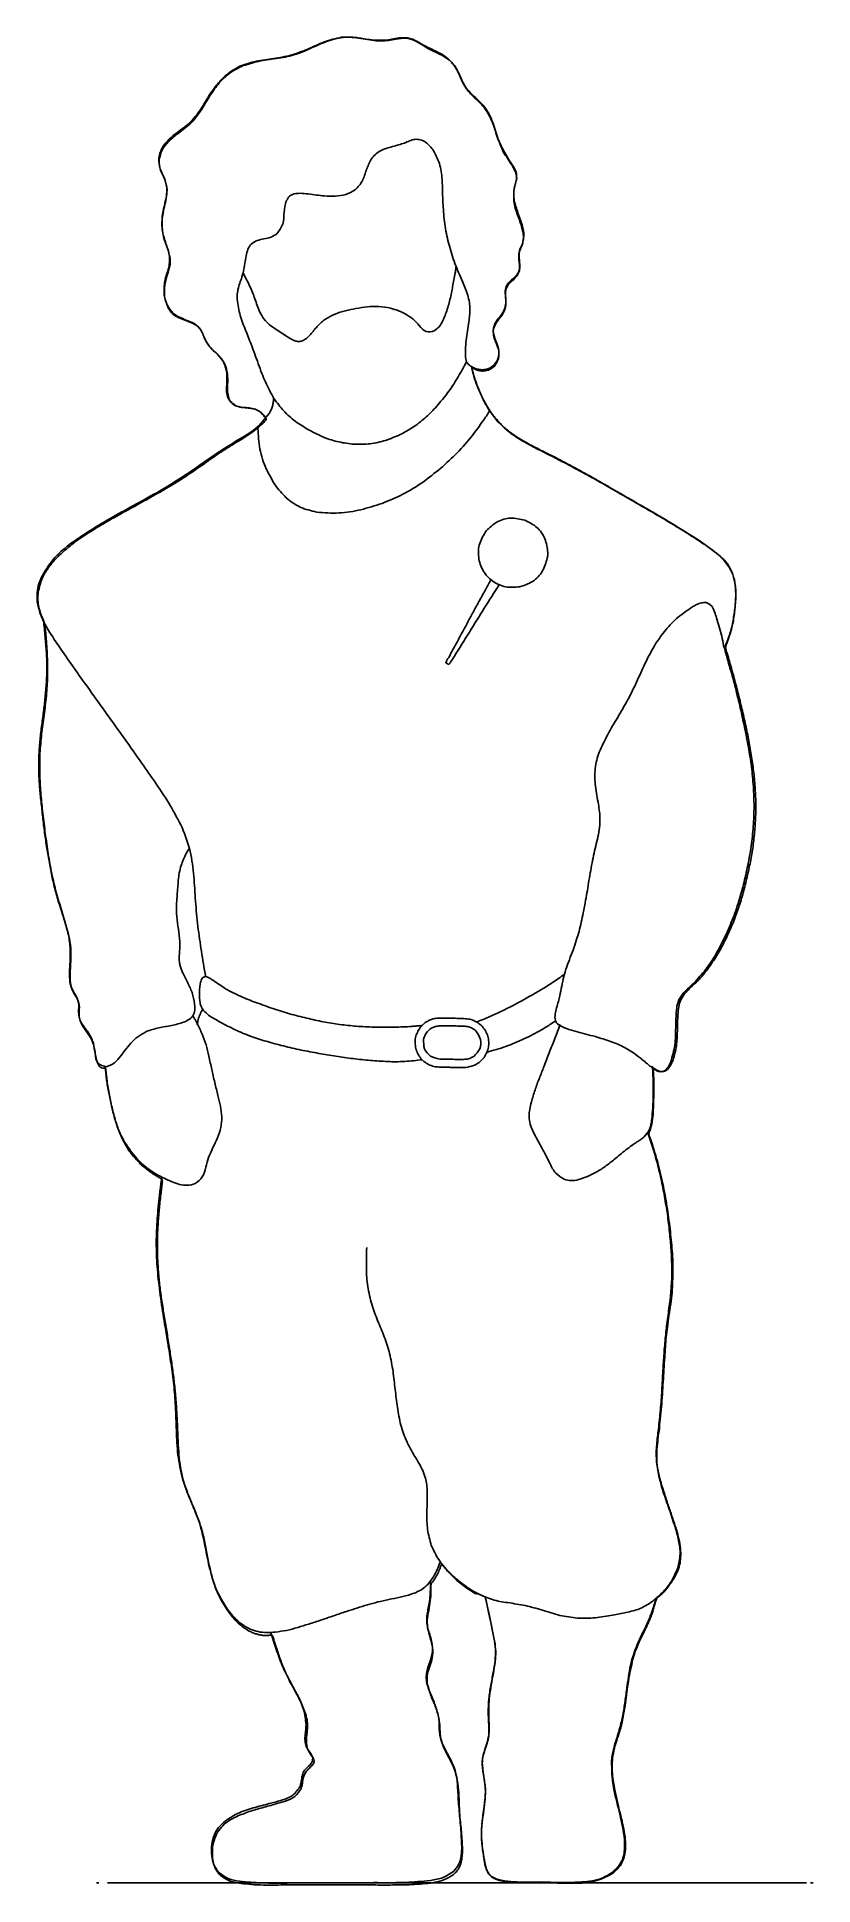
# Model space of a CAD drawing. Extents: x 58 to 141, y 6 to 204.
import ezdxf

# ---------------------------------------------------------------- set-up
doc = ezdxf.new("R2010")
doc.units = 0
doc.layers.get('0').update_dxf_attribs({"linetype": 'CONTINUOUS'})

msp = doc.modelspace()

# ---------------------------------------------------------------- linework, layer by layer
at = {"color": 6}
for points in [[(112.597826, 148.822277)], [(130.753042, 141.797938)], [(100.926616, 93.492096)], [(100.962638, 94.35663)]]:
    msp.add_lwpolyline(points, close=True, dxfattribs=at)
for points in [[(101.935239, 136.790844), (101.611039, 136.970956)], [(64.051807, 5.741879), (64.310972, 5.741879)], [(65.218049, 5.741879), (140.414751, 5.741879)], [(140.86829, 5.741879), (141.127455, 5.741879)]]:
    msp.add_lwpolyline(points, dxfattribs=at)
at = {"color": 5}
msp.add_lwpolyline([(105.861665, 36.504891)], close=True, dxfattribs=at)
for points, knots in [([(93.902277, 203.900303), (93.589345, 203.945793), (92.960468, 204.037213), (92.01878, 204.204983), (90.730946, 204.321949), (89.107344, 203.984393), (87.326951, 203.174367), (85.539818, 202.355531), (83.616385, 201.960405), (81.679861, 201.76283), (80.436203, 201.386052), (79.817575, 201.198633)], [0, 0, 0, 0, 0.948515, 1.906162, 2.870588, 4.811156, 6.781322, 8.744086, 10.684085, 12.638115, 14.572126, 14.572126, 14.572126, 14.572126]), ([(96.243723, 204.044392), (95.983317, 203.999316), (95.467612, 203.910049), (94.683035, 203.833928), (94.163277, 203.878114), (93.902277, 203.900303)], [0, 0, 0, 0, 0.793128, 1.5707, 2.355013, 2.355013, 2.355013, 2.355013]), ([(97.972791, 204.008369), (97.782105, 204.061941), (97.405352, 204.167787), (96.815302, 204.143274), (96.434955, 204.077474), (96.243723, 204.044392)], [0, 0, 0, 0, 0.590706, 1.167101, 1.749945, 1.749945, 1.749945, 1.749945]), ([(99.990037, 202.891679), (99.766259, 203.020322), (99.319497, 203.27715), (98.677836, 203.706097), (98.206829, 203.908031), (97.972791, 204.008369)], [0, 0, 0, 0, 0.77453, 1.546311, 2.30854, 2.30854, 2.30854, 2.30854]), ([(102.007284, 201.77499), (101.797054, 201.928959), (101.379543, 202.234741), (100.683785, 202.571487), (100.220588, 202.785271), (99.990037, 202.891679)], [0, 0, 0, 0, 0.780094, 1.549256, 2.311485, 2.311485, 2.311485, 2.311485]), ([(79.817575, 201.198633), (79.334051, 200.961859), (78.374949, 200.492201), (77.204808, 199.356945), (76.596402, 198.476069), (76.287395, 198.028675)], [0, 0, 0, 0, 1.606594, 3.186779, 4.817679, 4.817679, 4.817679, 4.817679]), ([(103.015907, 200.334099), (102.9293, 200.513361), (102.757034, 200.869924), (102.4429, 201.377535), (102.15196, 201.642987), (102.007284, 201.77499)], [0, 0, 0, 0, 0.597851, 1.189165, 1.774068, 1.774068, 1.774068, 1.774068]), ([(104.060552, 198.42492), (103.916397, 198.620936), (103.629515, 199.011027), (103.302219, 199.663805), (103.111846, 200.109492), (103.015907, 200.334099)], [0, 0, 0, 0, 0.728702, 1.450186, 2.183184, 2.183184, 2.183184, 2.183184]), ([(76.287395, 198.028675), (76.121152, 197.75031), (75.788411, 197.19315), (75.28801, 196.357221), (74.897484, 195.838343), (74.702415, 195.579162)], [0, 0, 0, 0, 0.972885, 1.947274, 2.919731, 2.919731, 2.919731, 2.919731]), ([(105.753598, 196.695852), (105.573451, 196.894152), (105.210632, 197.293533), (104.603518, 197.827239), (104.240698, 198.22662), (104.060552, 198.42492)], [0, 0, 0, 0, 0.803173, 1.617609, 2.420782, 2.420782, 2.420782, 2.420782]), ([(74.702415, 195.579162), (74.499108, 195.35293), (74.092908, 194.900926), (73.370978, 194.338819), (72.890523, 193.965567), (72.649147, 193.778049)], [0, 0, 0, 0, 0.910632, 1.819408, 2.73691, 2.73691, 2.73691, 2.73691]), ([(107.806866, 191.940914), (107.574029, 192.468385), (107.106801, 193.526844), (106.685187, 195.223834), (106.063252, 196.206563), (105.753598, 196.695852)], [0, 0, 0, 0, 1.728813, 3.469153, 5.19485, 5.19485, 5.19485, 5.19485]), ([(72.649147, 193.778049), (72.356384, 193.539065), (71.775904, 193.065215), (71.051159, 192.170997), (70.867737, 191.441349), (70.77599, 191.07638)], [0, 0, 0, 0, 1.135462, 2.251352, 3.368121, 3.368121, 3.368121, 3.368121]), ([(70.77599, 191.07638), (70.802211, 190.699302), (70.854925, 189.941247), (71.477545, 188.963013), (71.586173, 188.210759), (71.640524, 187.834377)], [0, 0, 0, 0, 1.1174, 2.246352, 3.376837, 3.376837, 3.376837, 3.376837]), ([(109.103667, 189.779579), (108.979972, 190.034569), (108.733292, 190.54308), (108.240088, 191.227076), (107.950526, 191.704201), (107.806866, 191.940914)], [0, 0, 0, 0, 0.848562, 1.692239, 2.522943, 2.522943, 2.522943, 2.522943]), ([(108.959578, 187.906422), (109.014593, 188.11785), (109.120231, 188.523829), (109.282282, 189.157425), (109.164556, 189.567493), (109.103667, 189.779579)], [0, 0, 0, 0, 0.658836, 1.265078, 1.91451, 1.91451, 1.91451, 1.91451]), ([(71.640524, 187.834377), (71.61977, 187.532768), (71.577893, 186.924176), (71.348868, 186.03531), (71.231077, 185.433396), (71.172235, 185.132708)], [0, 0, 0, 0, 0.904982, 1.826082, 2.745534, 2.745534, 2.745534, 2.745534]), ([(109.896157, 182.142861), (109.930433, 182.298294), (109.99856, 182.607232), (109.957726, 183.084068), (109.799115, 183.882257), (109.415493, 184.980583), (108.874967, 186.401711), (108.931671, 187.410124), (108.959578, 187.906422)], [0, 0, 0, 0, 0.474859, 0.943834, 1.420578, 2.915984, 4.437318, 5.911664, 5.911664, 5.911664, 5.911664]), ([(71.172235, 185.132708), (71.135895, 184.87538), (71.064161, 184.367412), (71.094907, 183.589297), (71.193922, 183.084181), (71.244279, 182.827284)], [0, 0, 0, 0, 0.778508, 1.536779, 2.321559, 2.321559, 2.321559, 2.321559]), ([(71.244279, 182.827284), (71.327353, 182.564798), (71.494019, 182.038187), (71.802149, 181.265876), (71.910564, 180.721678), (71.964724, 180.449816)], [0, 0, 0, 0, 0.826079, 1.657314, 2.487109, 2.487109, 2.487109, 2.487109]), ([(109.46389, 180.84606), (109.491538, 180.995156), (109.546809, 181.293207), (109.758413, 181.702297), (109.849784, 181.994539), (109.896157, 182.142861)], [0, 0, 0, 0, 0.452403, 0.904382, 1.370184, 1.370184, 1.370184, 1.370184]), ([(71.964724, 180.449816), (71.974757, 180.269719), (71.994839, 179.909254), (71.884161, 179.376232), (71.76976, 179.035285), (71.712568, 178.864836)], [0, 0, 0, 0, 0.539041, 1.078894, 1.618588, 1.618588, 1.618588, 1.618588]), ([(108.3472, 177.64008), (108.496422, 177.797755), (108.794866, 178.113104), (109.315355, 178.531381), (109.462818, 178.946959), (109.535935, 179.153014)], [0, 0, 0, 0, 0.653777, 1.307553, 1.950508, 1.950508, 1.950508, 1.950508]), ([(109.535935, 179.153014), (109.551851, 179.342416), (109.58356, 179.719736), (109.473781, 180.279458), (109.467196, 180.656674), (109.46389, 180.84606)], [0, 0, 0, 0, 0.567419, 1.130397, 1.698041, 1.698041, 1.698041, 1.698041]), ([(71.712568, 178.864836), (71.596431, 178.452614), (71.366665, 177.637074), (71.289792, 176.339902), (71.595693, 175.549571), (71.748591, 175.154544)], [0, 0, 0, 0, 1.286268, 2.544752, 3.802354, 3.802354, 3.802354, 3.802354]), ([(108.095044, 175.7309), (108.075213, 175.953023), (108.036543, 176.386138), (108.0058, 177.064554), (108.232106, 177.446057), (108.3472, 177.64008)], [0, 0, 0, 0, 0.673307, 1.312871, 1.974756, 1.974756, 1.974756, 1.974756]), ([(71.748591, 175.154544), (71.838762, 175.006738), (72.016401, 174.715556), (72.384552, 174.352597), (72.680726, 174.19096), (72.829258, 174.109899)], [0, 0, 0, 0, 0.518411, 1.021282, 1.527181, 1.527181, 1.527181, 1.527181]), ([(107.374599, 173.96581), (107.509443, 174.140293), (107.771662, 174.479597), (108.06774, 175.074658), (108.085774, 175.508086), (108.095044, 175.7309)], [0, 0, 0, 0, 0.662405, 1.28813, 1.9501, 1.9501, 1.9501, 1.9501]), ([(72.829258, 174.109899), (73.066186, 174.004851), (73.538754, 173.795328), (74.279419, 173.581126), (74.708199, 173.307537), (74.918549, 173.17332)], [0, 0, 0, 0, 0.777506, 1.550784, 2.295454, 2.295454, 2.295454, 2.295454]), ([(74.918549, 173.17332), (75.061958, 173.022185), (75.351036, 172.71753), (75.561457, 172.120533), (75.733371, 171.741397), (75.819105, 171.552319)], [0, 0, 0, 0, 0.617866, 1.245474, 1.869839, 1.869839, 1.869839, 1.869839]), ([(106.798243, 172.020608), (106.750413, 172.262733), (106.658606, 172.727471), (106.949992, 173.402864), (107.228809, 173.772521), (107.374599, 173.96581)], [0, 0, 0, 0, 0.723527, 1.388746, 2.117787, 2.117787, 2.117787, 2.117787]), ([(75.819105, 171.552319), (75.940383, 171.362756), (76.181091, 170.986517), (76.669418, 170.527758), (77.256863, 170.00044), (77.823941, 169.290793), (78.132512, 168.295252), (78.17047, 167.39909), (78.147411, 166.610189), (78.143085, 165.952632), (78.251077, 165.530061), (78.304641, 165.320469)], [0, 0, 0, 0, 0.672513, 1.334785, 1.997315, 3.047564, 4.00865, 5.068132, 5.724625, 6.381377, 7.027688, 7.027688, 7.027688, 7.027688]), ([(107.302555, 169.715184), (107.330577, 169.978399), (107.3873, 170.511187), (107.084361, 171.268621), (106.894037, 171.768839), (106.798243, 172.020608)], [0, 0, 0, 0, 0.782108, 1.583105, 2.394803, 2.394803, 2.394803, 2.394803]), ([(104.420775, 168.706561), (104.552415, 168.64668), (104.813633, 168.527856), (105.219448, 168.386851), (105.759602, 168.30821), (106.41347, 168.491162), (107.019919, 169.00223), (107.208898, 169.478934), (107.302555, 169.715184)], [0, 0, 0, 0, 0.433763, 0.860727, 1.285685, 2.052625, 2.819008, 3.571993, 3.571993, 3.571993, 3.571993]), ([(105.069175, 166.581248), (104.977907, 166.811772), (104.795416, 167.272706), (104.579976, 167.98366), (104.473729, 168.466107), (104.420775, 168.706561)], [0, 0, 0, 0, 0.7436, 1.486826, 2.225324, 2.225324, 2.225324, 2.225324]), ([(78.304641, 165.320469), (78.439259, 165.102575), (78.708563, 164.666675), (79.472767, 164.459524), (79.965066, 164.409279), (80.21382, 164.38389)], [0, 0, 0, 0, 0.741346, 1.483067, 2.240658, 2.240658, 2.240658, 2.240658]), ([(107.23051, 162.906978), (106.932727, 163.27895), (106.337216, 164.022822), (105.617077, 165.262886), (105.251749, 166.141939), (105.069175, 166.581248)], [0, 0, 0, 0, 1.428115, 2.85596, 4.282391, 4.282391, 4.282391, 4.282391]), ([(80.21382, 164.38389), (80.400818, 164.361951), (80.765958, 164.31911), (81.316193, 164.20428), (81.61308, 163.988421), (81.762777, 163.879579)], [0, 0, 0, 0, 0.566628, 1.106421, 1.655415, 1.655415, 1.655415, 1.655415]), ([(82.267089, 163.087089), (82.173047, 162.970881), (81.982712, 162.735685), (81.636764, 162.443907), (81.407689, 162.247546), (81.294488, 162.150511)], [0, 0, 0, 0, 0.447444, 0.905597, 1.353184, 1.353184, 1.353184, 1.353184]), ([(81.762777, 163.879579), (81.796687, 163.853053), (81.865896, 163.798913), (81.953968, 163.694519), (82.043377, 163.598057), (82.134625, 163.506869), (82.214738, 163.414847), (82.249949, 163.339768), (82.267089, 163.303223)], [0, 0, 0, 0, 0.1288, 0.262881, 0.408274, 0.523383, 0.650485, 0.771033, 0.771033, 0.771033, 0.771033]), ([(82.267089, 163.303223), (82.287311, 163.278245), (82.319671, 163.238275), (82.319671, 163.152038), (82.287311, 163.112067), (82.267089, 163.087089)], [0, 0, 0, 0, 0.093353, 0.149388, 0.24274, 0.24274, 0.24274, 0.24274]), ([(81.294488, 162.150511), (81.014817, 161.93452), (80.4593, 161.505493), (79.563601, 160.955248), (78.964541, 160.599436), (78.664863, 160.421443)], [0, 0, 0, 0, 1.059329, 2.104172, 3.150046, 3.150046, 3.150046, 3.150046]), ([(115.227451, 158.043974), (114.697113, 158.324975), (113.637585, 158.88637), (112.027922, 159.689913), (110.563795, 160.445699), (109.272115, 161.191015), (108.169476, 161.956549), (107.543944, 162.589718), (107.23051, 162.906978)], [0, 0, 0, 0, 1.800447, 3.596999, 5.397447, 6.741746, 8.071363, 9.406671, 9.406671, 9.406671, 9.406671]), ([(78.664863, 160.421443), (78.399935, 160.26014), (77.867069, 159.935702), (77.089489, 159.414083), (75.987792, 158.635132), (74.552519, 157.621278), (72.749289, 156.425715), (71.50458, 155.702733), (70.884057, 155.342305)], [0, 0, 0, 0, 0.930414, 1.871397, 2.808194, 4.978206, 7.143305, 9.295705, 9.295705, 9.295705, 9.295705]), ([(119.514099, 155.666505), (119.043244, 155.940411), (118.100924, 156.488579), (116.670538, 157.278964), (115.708044, 157.789201), (115.227451, 158.043974)], [0, 0, 0, 0, 1.634147, 3.270416, 4.902248, 4.902248, 4.902248, 4.902248]), ([(70.884057, 155.342305), (70.233509, 154.974564), (68.932645, 154.239213), (66.963841, 153.167372), (65.662976, 152.43202), (65.012429, 152.06428)], [0, 0, 0, 0, 2.241843, 4.482895, 6.724738, 6.724738, 6.724738, 6.724738]), ([(124.377103, 152.856769), (123.836769, 153.168962), (122.756102, 153.793348), (121.1351, 154.729927), (120.054433, 155.354312), (119.514099, 155.666505)], [0, 0, 0, 0, 1.872118, 3.744236, 5.616353, 5.616353, 5.616353, 5.616353]), ([(65.012429, 152.06428), (64.432895, 151.719337), (63.267883, 151.025913), (61.576122, 149.884465), (60.552696, 148.984), (60.041358, 148.534099)], [0, 0, 0, 0, 2.023596, 4.067944, 6.10929, 6.10929, 6.10929, 6.10929]), ([(128.879885, 150.083056), (128.3855, 150.402491), (127.397682, 151.040746), (125.890317, 151.955361), (124.881371, 152.556381), (124.377103, 152.856769)], [0, 0, 0, 0, 1.765728, 3.528054, 5.288949, 5.288949, 5.288949, 5.288949]), ([(132.085865, 147.309342), (131.797265, 147.681632), (131.214553, 148.433324), (130.061053, 149.283562), (129.272922, 149.817022), (128.879885, 150.083056)], [0, 0, 0, 0, 1.406444, 2.839755, 4.265611, 4.265611, 4.265611, 4.265611]), ([(60.041358, 148.534099), (59.683086, 148.158073), (58.96966, 147.409293), (58.128894, 146.07977), (57.890782, 145.07371), (57.771956, 144.571651)], [0, 0, 0, 0, 1.558233, 3.102904, 4.641625, 4.641625, 4.641625, 4.641625]), ([(132.80631, 143.779162), (132.810092, 144.187802), (132.81761, 145.000063), (132.651195, 146.225532), (132.274417, 146.947864), (132.085865, 147.309342)], [0, 0, 0, 0, 1.227567, 2.440051, 3.65463, 3.65463, 3.65463, 3.65463]), ([(57.771956, 144.571651), (57.750013, 144.331565), (57.706024, 143.850289), (57.796355, 143.121094), (57.923693, 142.649042), (57.98809, 142.410316)], [0, 0, 0, 0, 0.721556, 1.446435, 2.188092, 2.188092, 2.188092, 2.188092]), ([(131.941776, 139.312402), (132.103154, 139.791176), (132.427407, 140.753167), (132.696841, 142.257206), (132.769851, 143.272265), (132.80631, 143.779162)], [0, 0, 0, 0, 1.514108, 3.042273, 4.56663, 4.56663, 4.56663, 4.56663]), ([(57.98809, 142.410316), (58.033583, 142.277022), (58.125871, 142.00662), (58.318598, 141.625278), (58.410886, 141.354876), (58.456379, 141.221582)], [0, 0, 0, 0, 0.422087, 0.856249, 1.278336, 1.278336, 1.278336, 1.278336]), ([(58.456379, 141.221582), (58.487851, 141.038254), (58.551463, 140.6677), (58.600086, 140.101409), (58.624309, 139.720233), (58.63649, 139.528536)], [0, 0, 0, 0, 0.55779, 1.127439, 1.703761, 1.703761, 1.703761, 1.703761]), ([(58.63649, 139.528536), (58.686663, 138.820536), (58.786917, 137.405814), (58.802918, 135.275054), (58.692004, 133.860563), (58.63649, 133.152597)], [0, 0, 0, 0, 2.129169, 4.254497, 6.384162, 6.384162, 6.384162, 6.384162]), ([(131.761665, 138.808091), (131.785223, 138.864991), (131.831014, 138.975588), (131.899566, 139.141091), (131.927637, 139.255016), (131.941776, 139.312402)], [0, 0, 0, 0, 0.184833, 0.359261, 0.536302, 0.536302, 0.536302, 0.536302]), ([(131.797687, 138.267757), (131.776386, 138.329683), (131.737213, 138.443569), (131.711072, 138.63003), (131.74397, 138.745814), (131.761665, 138.808091)], [0, 0, 0, 0, 0.196669, 0.361685, 0.553739, 0.553739, 0.553739, 0.553739]), ([(132.15791, 137.043), (132.121545, 137.178212), (132.047963, 137.451807), (131.935532, 137.862506), (131.843529, 138.132985), (131.797687, 138.267757)], [0, 0, 0, 0, 0.42008, 0.85001, 1.276973, 1.276973, 1.276973, 1.276973]), ([(132.878355, 134.413376), (132.80368, 134.704912), (132.65335, 135.291817), (132.410898, 136.16783), (132.242068, 136.751868), (132.15791, 137.043)], [0, 0, 0, 0, 0.902826, 1.817523, 2.726679, 2.726679, 2.726679, 2.726679]), ([(134.103111, 129.226171), (133.980459, 129.802931), (133.734665, 130.958745), (133.331215, 132.689418), (133.029578, 133.837695), (132.878355, 134.413376)], [0, 0, 0, 0, 1.768962, 3.544962, 5.330527, 5.330527, 5.330527, 5.330527]), ([(58.63649, 133.152597), (58.553658, 132.467846), (58.387953, 131.09801), (58.085895, 129.052544), (57.996599, 127.678182), (57.952068, 126.992791)], [0, 0, 0, 0, 2.069351, 4.139713, 6.199318, 6.199318, 6.199318, 6.199318]), ([(134.859579, 118.923807), (134.89838, 119.496781), (134.975741, 120.639174), (134.970472, 122.359359), (134.875199, 124.081488), (134.682948, 125.804753), (134.421193, 127.521499), (134.208977, 128.658813), (134.103111, 129.226171)], [0, 0, 0, 0, 1.72241, 3.434134, 5.156544, 6.894489, 8.633785, 10.365154, 10.365154, 10.365154, 10.365154]), ([(57.952068, 126.992791), (57.942108, 126.33226), (57.922176, 125.010241), (58.03988, 123.026998), (58.173391, 121.709066), (58.240246, 121.04912)], [0, 0, 0, 0, 1.981231, 3.965328, 5.955337, 5.955337, 5.955337, 5.955337]), ([(58.240246, 121.04912), (58.326742, 120.319931), (58.499318, 118.865079), (58.801801, 116.689605), (59.051804, 115.249334), (59.176824, 114.529092)], [0, 0, 0, 0, 2.202904, 4.39516, 6.588065, 6.588065, 6.588065, 6.588065]), ([(134.031067, 113.916713), (134.155743, 114.46843), (134.404567, 115.569516), (134.687339, 117.240322), (134.802124, 118.362244), (134.859579, 118.923807)], [0, 0, 0, 0, 1.696747, 3.386279, 5.079434, 5.079434, 5.079434, 5.079434]), ([(59.176824, 114.529092), (59.326944, 113.852064), (59.626865, 112.499445), (60.240996, 110.510243), (60.635844, 109.180299), (60.833848, 108.513375)], [0, 0, 0, 0, 2.079512, 4.154607, 6.241916, 6.241916, 6.241916, 6.241916]), ([(132.518132, 109.017687), (132.724693, 109.550805), (133.137736, 110.61684), (133.640447, 112.25434), (133.90112, 113.363695), (134.031067, 113.916713)], [0, 0, 0, 0, 1.714855, 3.429062, 5.133046, 5.133046, 5.133046, 5.133046]), ([(60.833848, 108.513375), (60.922796, 108.190085), (61.099783, 107.546805), (61.262155, 106.557958), (61.319794, 105.576604), (61.27087, 104.60652), (61.199698, 103.647152), (61.219938, 103.001649), (61.230093, 102.67777)], [0, 0, 0, 0, 1.005382, 2.000504, 3.000101, 3.947988, 4.912583, 5.883941, 5.883941, 5.883941, 5.883941]), ([(130.212708, 104.622972), (130.513126, 105.08885), (131.113999, 106.020664), (131.872594, 107.497092), (132.303649, 108.512461), (132.518132, 109.017687)], [0, 0, 0, 0, 1.66226, 3.324725, 4.971162, 4.971162, 4.971162, 4.971162]), ([(127.222861, 101.272902), (127.38565, 101.457808), (127.709851, 101.826054), (128.247784, 102.321351), (128.791216, 102.825799), (129.298158, 103.387905), (129.76873, 103.997475), (130.06554, 104.415634), (130.212708, 104.622972)], [0, 0, 0, 0, 0.738514, 1.470783, 2.191734, 2.962466, 3.738033, 4.500784, 4.500784, 4.500784, 4.500784]), ([(61.230093, 102.67777), (61.249043, 102.524728), (61.286686, 102.220725), (61.433407, 101.780562), (61.585695, 101.514774), (61.66236, 101.380969)], [0, 0, 0, 0, 0.461935, 0.917584, 1.379519, 1.379519, 1.379519, 1.379519]), ([(61.66236, 101.380969), (61.747591, 101.231106), (61.914497, 100.937635), (62.144545, 100.481859), (62.223218, 99.979168), (62.178657, 99.484908), (62.151687, 98.985676), (62.233235, 98.663272), (62.274738, 98.499189)], [0, 0, 0, 0, 0.517822, 1.014031, 1.521352, 2.016784, 2.503781, 3.008503, 3.008503, 3.008503, 3.008503]), ([(126.57446, 98.931456), (126.591727, 99.206043), (126.626007, 99.751171), (126.797256, 100.566118), (127.080517, 101.036517), (127.222861, 101.272902)], [0, 0, 0, 0, 0.826322, 1.64047, 2.462866, 2.462866, 2.462866, 2.462866]), ([(62.274738, 98.499189), (62.379458, 98.269815), (62.590028, 97.808595), (63.066097, 97.209213), (63.33063, 96.773029), (63.463472, 96.553987)], [0, 0, 0, 0, 0.753582, 1.515283, 2.283643, 2.283643, 2.283643, 2.283643]), ([(126.070149, 94.248563), (126.209099, 94.754102), (126.488678, 95.771283), (126.531735, 97.355184), (126.560252, 98.407255), (126.57446, 98.931456)], [0, 0, 0, 0, 1.566992, 3.152898, 4.727783, 4.727783, 4.727783, 4.727783]), ([(63.463472, 96.553987), (63.555191, 96.348958), (63.73645, 95.943767), (63.865271, 95.291912), (63.933611, 94.860522), (63.967784, 94.644808)], [0, 0, 0, 0, 0.671643, 1.327339, 1.983149, 1.983149, 1.983149, 1.983149]), ([(63.967784, 94.644808), (64.007242, 94.43546), (64.083352, 94.03166), (64.385662, 93.401754), (64.824793, 93.366144), (65.048452, 93.348007)], [0, 0, 0, 0, 0.650423, 1.254571, 1.881671, 1.881671, 1.881671, 1.881671]), ([(123.980858, 89.925893), (123.990316, 90.318972), (124.009166, 91.102447), (123.995549, 92.280672), (123.937809, 93.06314), (123.908814, 93.456074)], [0, 0, 0, 0, 1.179588, 2.351128, 3.532887, 3.532887, 3.532887, 3.532887]), ([(123.908814, 93.456074), (124.046692, 93.357754), (124.318294, 93.164077), (124.796455, 92.931781), (125.118679, 93.041646), (125.277659, 93.095851)], [0, 0, 0, 0, 0.5136, 1.011726, 1.496838, 1.496838, 1.496838, 1.496838]), ([(125.277659, 93.095851), (125.398798, 93.197256), (125.644382, 93.402834), (125.875743, 93.82224), (126.006252, 94.108441), (126.070149, 94.248563)], [0, 0, 0, 0, 0.469995, 0.952812, 1.41594, 1.41594, 1.41594, 1.41594]), ([(65.048452, 93.348007), (65.096141, 92.834362), (65.191438, 91.807959), (65.460629, 90.282714), (65.690009, 89.277001), (65.804919, 88.773181)], [0, 0, 0, 0, 1.547012, 3.091357, 4.641637, 4.641637, 4.641637, 4.641637]), ([(123.656658, 86.900023), (123.734334, 87.229421), (123.8902, 87.890399), (123.949448, 88.908733), (123.970398, 89.587154), (123.980858, 89.925893)], [0, 0, 0, 0, 1.013385, 2.033481, 3.050747, 3.050747, 3.050747, 3.050747]), ([(65.804919, 88.773181), (65.935277, 88.280832), (66.196678, 87.293546), (66.742291, 85.849377), (67.26954, 84.965748), (67.533987, 84.522555)], [0, 0, 0, 0, 1.528032, 3.064101, 4.60979, 4.60979, 4.60979, 4.60979]), ([(123.764725, 85.459133), (123.730131, 85.550406), (123.6576, 85.741773), (123.529969, 86.016591), (123.455108, 86.2878), (123.51092, 86.522227), (123.596995, 86.704676), (123.637193, 86.836292), (123.656658, 86.900023)], [0, 0, 0, 0, 0.292348, 0.612957, 0.914901, 1.108262, 1.320829, 1.520387, 1.520387, 1.520387, 1.520387]), ([(67.533987, 84.522555), (67.791286, 84.183496), (68.307916, 83.502701), (69.248589, 82.62118), (69.954807, 82.135582), (70.307701, 81.89293)], [0, 0, 0, 0, 1.275378, 2.560832, 3.844722, 3.844722, 3.844722, 3.844722]), ([(124.305058, 83.658021), (124.245269, 83.859108), (124.126419, 84.258834), (123.943364, 84.85832), (123.824514, 85.258046), (123.764725, 85.459133)], [0, 0, 0, 0, 0.629362, 1.251058, 1.88042, 1.88042, 1.88042, 1.88042]), ([(125.709926, 76.381525), (125.601758, 77.198325), (125.385245, 78.833256), (124.918209, 81.263123), (124.509287, 82.860326), (124.305058, 83.658021)], [0, 0, 0, 0, 2.471498, 4.947029, 7.416946, 7.416946, 7.416946, 7.416946]), ([(70.307701, 81.89293), (70.367708, 81.856809), (70.487724, 81.784567), (70.668276, 81.677981), (70.837103, 81.570411), (70.989142, 81.497392), (71.126229, 81.40329), (71.132661, 81.30101), (71.136212, 81.24453)], [0, 0, 0, 0, 0.210044, 0.420088, 0.630132, 0.806246, 0.935907, 1.095811, 1.095811, 1.095811, 1.095811]), ([(70.992123, 79.983751), (70.958509, 79.710822), (70.891677, 79.168174), (70.811798, 78.351128), (70.763981, 77.807333), (70.739968, 77.534237)], [0, 0, 0, 0, 0.824942, 1.640182, 2.462635, 2.462635, 2.462635, 2.462635]), ([(71.136212, 81.24453), (71.122086, 81.103436), (71.094067, 80.823576), (71.034269, 80.404704), (71.006249, 80.124844), (70.992123, 79.983751)], [0, 0, 0, 0, 0.425354, 0.843694, 1.269048, 1.269048, 1.269048, 1.269048]), ([(70.739968, 77.534237), (70.699153, 76.997303), (70.617808, 75.927163), (70.581432, 74.316039), (70.61505, 73.244406), (70.631901, 72.707256)], [0, 0, 0, 0, 1.615281, 3.219343, 4.831408, 4.831408, 4.831408, 4.831408]), ([(125.962082, 69.249119), (126.008382, 70.044093), (126.100989, 71.634188), (125.975055, 74.01805), (125.798129, 75.595249), (125.709926, 76.381525)], [0, 0, 0, 0, 2.387354, 4.775155, 7.148928, 7.148928, 7.148928, 7.148928]), ([(70.631901, 72.707256), (70.663063, 72.178589), (70.725498, 71.119397), (70.899254, 69.533521), (71.057112, 68.480152), (71.136212, 67.952318)], [0, 0, 0, 0, 1.588569, 3.182721, 4.783846, 4.783846, 4.783846, 4.783846]), ([(71.136212, 67.952318), (71.222575, 67.411409), (71.395783, 66.326565), (71.671178, 64.695382), (71.842611, 63.602249), (71.928702, 63.053292)], [0, 0, 0, 0, 1.643275, 3.29574, 4.962728, 4.962728, 4.962728, 4.962728]), ([(125.457771, 65.538827), (125.512562, 65.950492), (125.622593, 66.777196), (125.825904, 68.009126), (125.91685, 68.837254), (125.962082, 69.249119)], [0, 0, 0, 0, 1.245855, 2.501921, 3.744712, 3.744712, 3.744712, 3.744712]), ([(125.169592, 62.296824), (125.193785, 62.657086), (125.242197, 63.378015), (125.32774, 64.459957), (125.414385, 65.178856), (125.457771, 65.538827)], [0, 0, 0, 0, 1.083247, 2.167716, 3.255332, 3.255332, 3.255332, 3.255332]), ([(71.928702, 63.053292), (72.01033, 62.534168), (72.173762, 61.4948), (72.381928, 59.933818), (72.488172, 58.890135), (72.54108, 58.370399)], [0, 0, 0, 0, 1.576489, 3.156383, 4.723577, 4.723577, 4.723577, 4.723577]), ([(124.557214, 54.335906), (124.65162, 55.215427), (124.840762, 56.977531), (125.001942, 59.634987), (125.113661, 61.408776), (125.169592, 62.296824)], [0, 0, 0, 0, 2.653347, 5.315936, 7.985463, 7.985463, 7.985463, 7.985463]), ([(72.54108, 58.370399), (72.584477, 57.794201), (72.671222, 56.642461), (72.75667, 54.91259), (72.805066, 53.759574), (72.829258, 53.183194)], [0, 0, 0, 0, 1.733419, 3.464866, 5.195547, 5.195547, 5.195547, 5.195547]), ([(125.13357, 47.635767), (125.01571, 47.998356), (124.780191, 48.722917), (124.500132, 49.826706), (124.31286, 50.946241), (124.29608, 52.081183), (124.406266, 53.209852), (124.506941, 53.960873), (124.557214, 54.335906)], [0, 0, 0, 0, 1.143537, 2.28513, 3.413891, 4.540176, 5.678271, 6.813481, 6.813481, 6.813481, 6.813481]), ([(72.829258, 53.183194), (72.856297, 52.724096), (72.910505, 51.803679), (73.05775, 50.426037), (73.265751, 49.525992), (73.369592, 49.076657)], [0, 0, 0, 0, 1.379925, 2.76652, 4.14888, 4.14888, 4.14888, 4.14888]), ([(73.369592, 49.076657), (73.533797, 48.569697), (73.861881, 47.55678), (74.520491, 46.099712), (74.905707, 45.107096), (75.09866, 44.609898)], [0, 0, 0, 0, 1.597385, 3.191604, 4.791555, 4.791555, 4.791555, 4.791555]), ([(126.358327, 43.961497), (126.223931, 44.370017), (125.954874, 45.187859), (125.537023, 46.409405), (125.267966, 47.227248), (125.13357, 47.635767)], [0, 0, 0, 0, 1.290166, 2.58287, 3.873035, 3.873035, 3.873035, 3.873035]), ([(75.09866, 44.609898), (75.255904, 44.113655), (75.569628, 43.123576), (75.844003, 41.591798), (76.043605, 40.577655), (76.143306, 40.071094)], [0, 0, 0, 0, 1.559952, 3.112334, 4.66159, 4.66159, 4.66159, 4.66159]), ([(126.898661, 40.97165), (126.889633, 41.308681), (126.871481, 41.986365), (126.643886, 42.982047), (126.453557, 43.634864), (126.358327, 43.961497)], [0, 0, 0, 0, 1.009077, 2.028996, 3.050318, 3.050318, 3.050318, 3.050318]), ([(76.143306, 40.071094), (76.248929, 39.584753), (76.45957, 38.614852), (76.932614, 37.190781), (77.389874, 36.303471), (77.620218, 35.85649)], [0, 0, 0, 0, 1.492808, 2.977079, 4.483773, 4.483773, 4.483773, 4.483773]), ([(100.35026, 38.306004), (100.463407, 38.490973), (100.690169, 38.861678), (100.954663, 39.458752), (101.104093, 39.867045), (101.178772, 40.071094)], [0, 0, 0, 0, 0.649868, 1.302425, 1.95436, 1.95436, 1.95436, 1.95436]), ([(101.178772, 40.071094), (101.515518, 39.652316), (102.192272, 38.810707), (103.423477, 37.748053), (104.32938, 37.158848), (104.780997, 36.865113)], [0, 0, 0, 0, 1.609607, 3.234798, 4.850445, 4.850445, 4.850445, 4.850445]), ([(126.214238, 38.594182), (126.346036, 38.840999), (126.60893, 39.333317), (126.84837, 40.141046), (126.881933, 40.695375), (126.898661, 40.97165)], [0, 0, 0, 0, 0.838319, 1.672168, 2.500684, 2.500684, 2.500684, 2.500684]), ([(99.990037, 36.360802), (99.999851, 36.480816), (100.019459, 36.72059), (100.024361, 37.081153), (100.030194, 37.378136), (100.019653, 37.605315), (100.012255, 37.764199), (100.055949, 37.91556), (100.143484, 38.046792), (100.246076, 38.173969), (100.314758, 38.261012), (100.35026, 38.306004)], [0, 0, 0, 0, 0.361113, 0.721457, 1.081682, 1.251251, 1.404685, 1.555875, 1.713988, 1.874648, 2.046547, 2.046547, 2.046547, 2.046547]), ([(125.349704, 37.369425), (125.454959, 37.501018), (125.663813, 37.76213), (125.955206, 38.169253), (126.127895, 38.452541), (126.214238, 38.594182)], [0, 0, 0, 0, 0.505503, 1.003042, 1.500559, 1.500559, 1.500559, 1.500559]), ([(77.620218, 35.85649), (77.864094, 35.472211), (78.354657, 34.699224), (79.256687, 33.646666), (80.015892, 33.125936), (80.393931, 32.866643)], [0, 0, 0, 0, 1.365777, 2.747291, 4.117471, 4.117471, 4.117471, 4.117471]), ([(100.170149, 29.948841), (100.207991, 30.316936), (100.283952, 31.055823), (99.936895, 32.120092), (99.613938, 33.167982), (99.614876, 34.267603), (99.848466, 35.308351), (99.94302, 36.011274), (99.990037, 36.360802)], [0, 0, 0, 0, 1.097314, 2.202666, 3.309978, 4.38004, 5.449303, 6.506866, 6.506866, 6.506866, 6.506866]), ([(104.780997, 36.865113), (104.88098, 36.857799), (105.113073, 36.84082), (105.463647, 36.675238), (105.722918, 36.564273), (105.861665, 36.504891)], [0, 0, 0, 0, 0.298529, 0.69298, 1.147064, 1.147064, 1.147064, 1.147064]), ([(105.861665, 36.504891), (105.960598, 36.097451), (106.157799, 35.285318), (106.386247, 34.052921), (106.564775, 33.238407), (106.654154, 32.830621)], [0, 0, 0, 0, 1.257595, 2.506711, 3.759072, 3.759072, 3.759072, 3.759072]), ([(124.01688, 35.352179), (124.041752, 35.457058), (124.092992, 35.673131), (124.16911, 35.992907), (124.261016, 36.192913), (124.305058, 36.288757)], [0, 0, 0, 0, 0.323604, 0.666688, 0.982373, 0.982373, 0.982373, 0.982373]), ([(124.305058, 36.288757), (124.352302, 36.350383), (124.452467, 36.481042), (124.646587, 36.636678), (124.780015, 36.74164), (124.845392, 36.793069)], [0, 0, 0, 0, 0.232147, 0.492198, 0.742028, 0.742028, 0.742028, 0.742028]), ([(124.845392, 36.793069), (124.905333, 36.853177), (125.025294, 36.973473), (125.199483, 37.161221), (125.299489, 37.299828), (125.349704, 37.369425)], [0, 0, 0, 0, 0.254723, 0.509781, 0.767007, 0.767007, 0.767007, 0.767007]), ([(123.04428, 32.938688), (123.12799, 33.116067), (123.294933, 33.469811), (123.545472, 34.0058), (123.690998, 34.373436), (123.764725, 34.559689)], [0, 0, 0, 0, 0.58846, 1.173553, 1.774353, 1.774353, 1.774353, 1.774353]), ([(123.764725, 34.559689), (123.798552, 34.646389), (123.866508, 34.82056), (123.942886, 35.087467), (123.992512, 35.265003), (124.01688, 35.352179)], [0, 0, 0, 0, 0.279043, 0.560563, 0.832158, 0.832158, 0.832158, 0.832158]), ([(80.393931, 32.866643), (80.516794, 32.808836), (80.764224, 32.692419), (81.150268, 32.549832), (81.414529, 32.472858), (81.546644, 32.434376)], [0, 0, 0, 0, 0.407213, 0.820078, 1.23284, 1.23284, 1.23284, 1.23284]), ([(81.546644, 32.434376), (81.615518, 32.422525), (81.750274, 32.399339), (81.954033, 32.369428), (82.126025, 32.361487), (82.267101, 32.36234), (82.375101, 32.362945), (82.496202, 32.35951), (82.638801, 32.378582), (82.797368, 32.40781), (82.903288, 32.376559), (82.951511, 32.362332)], [0, 0, 0, 0, 0.209684, 0.410256, 0.617326, 0.725392, 0.833459, 0.941526, 1.087828, 1.265991, 1.414898, 1.414898, 1.414898, 1.414898]), ([(82.951511, 32.362332), (82.977127, 32.325495), (83.04172, 32.232604), (83.080055, 32.065822), (83.115559, 31.947554), (83.131623, 31.894042)], [0, 0, 0, 0, 0.133642, 0.337004, 0.505055, 0.505055, 0.505055, 0.505055]), ([(83.131623, 31.894042), (83.15822, 31.806707), (83.212392, 31.628824), (83.303009, 31.366771), (83.357181, 31.188888), (83.383779, 31.101553)], [0, 0, 0, 0, 0.273867, 0.557804, 0.83167, 0.83167, 0.83167, 0.83167]), ([(106.654154, 32.830621), (106.732603, 32.46544), (106.887853, 31.74275), (107.024146, 30.631348), (106.969823, 29.891155), (106.942332, 29.516574)], [0, 0, 0, 0, 1.120908, 2.218264, 3.34254, 3.34254, 3.34254, 3.34254]), ([(121.747478, 29.804752), (121.857017, 30.169188), (122.075036, 30.894541), (122.541327, 31.92905), (122.876713, 32.602311), (123.04428, 32.938688)], [0, 0, 0, 0, 1.140424, 2.269838, 3.397548, 3.397548, 3.397548, 3.397548]), ([(83.383779, 31.101553), (83.420054, 30.990454), (83.493395, 30.765841), (83.598362, 30.428641), (83.671703, 30.204028), (83.707979, 30.09293)], [0, 0, 0, 0, 0.350609, 0.708842, 1.059452, 1.059452, 1.059452, 1.059452]), ([(83.707979, 30.09293), (83.792174, 29.864976), (83.960369, 29.409596), (84.225713, 28.732049), (84.432996, 28.294265), (84.536491, 28.075684)], [0, 0, 0, 0, 0.729072, 1.456457, 2.181783, 2.181783, 2.181783, 2.181783]), ([(99.629815, 27.283194), (99.619493, 27.591277), (99.599102, 28.19989), (99.916836, 29.068349), (100.084562, 29.651351), (100.170149, 29.948841)], [0, 0, 0, 0, 0.915661, 1.808874, 2.739562, 2.739562, 2.739562, 2.739562]), ([(84.536491, 28.075684), (84.777344, 27.611472), (85.258481, 26.684148), (86.027398, 25.32287), (86.379142, 24.345979), (86.553737, 23.86108)], [0, 0, 0, 0, 1.569542, 3.13537, 4.678624, 4.678624, 4.678624, 4.678624]), ([(106.942332, 29.516574), (106.875646, 29.107936), (106.742126, 28.289751), (106.501669, 27.071111), (106.387092, 26.251187), (106.329954, 25.842304)], [0, 0, 0, 0, 1.242092, 2.48695, 3.72527, 3.72527, 3.72527, 3.72527]), ([(120.522722, 22.708368), (120.679498, 23.49557), (120.992948, 25.069454), (121.218471, 27.464839), (121.571459, 29.026181), (121.747478, 29.804752)], [0, 0, 0, 0, 2.406781, 4.811972, 7.204252, 7.204252, 7.204252, 7.204252]), ([(100.890594, 23.464835), (100.771075, 23.898311), (100.532017, 24.765336), (99.933262, 25.975991), (99.730619, 26.848944), (99.629815, 27.283194)], [0, 0, 0, 0, 1.346572, 2.693374, 4.026507, 4.026507, 4.026507, 4.026507]), ([(106.329954, 25.842304), (106.295645, 25.45255), (106.227576, 24.679296), (106.252727, 23.51231), (106.280131, 22.738046), (106.293932, 22.348145)], [0, 0, 0, 0, 1.172883, 2.326949, 3.497644, 3.497644, 3.497644, 3.497644]), ([(86.553737, 23.86108), (86.596747, 23.705835), (86.681819, 23.398763), (86.748599, 22.926323), (86.738751, 22.612451), (86.733848, 22.456212)], [0, 0, 0, 0, 0.483109, 0.955578, 1.423869, 1.423869, 1.423869, 1.423869]), ([(86.733848, 22.456212), (86.725138, 22.264283), (86.707808, 21.88241), (86.624158, 21.321431), (86.625246, 20.947135), (86.625781, 20.763166)], [0, 0, 0, 0, 0.576149, 1.146336, 1.697474, 1.697474, 1.697474, 1.697474]), ([(101.286838, 20.547033), (101.190867, 20.863405), (100.999248, 21.495076), (101.005434, 22.48758), (100.928907, 23.138801), (100.890594, 23.464835)], [0, 0, 0, 0, 0.985951, 1.968559, 2.953729, 2.953729, 2.953729, 2.953729]), ([(106.293932, 22.348145), (106.288391, 22.074463), (106.277494, 21.536207), (106.060626, 20.744909), (105.881619, 20.233506), (105.78962, 19.970677)], [0, 0, 0, 0, 0.818077, 1.608925, 2.44513, 2.44513, 2.44513, 2.44513]), ([(119.586143, 19.39432), (119.663984, 19.771096), (119.819148, 20.522146), (120.202617, 21.606922), (120.41593, 22.340908), (120.522722, 22.708368)], [0, 0, 0, 0, 1.152792, 2.297935, 3.445993, 3.445993, 3.445993, 3.445993]), ([(86.625781, 20.763166), (86.644373, 20.625), (86.681031, 20.35258), (86.832231, 19.96133), (86.981752, 19.729004), (87.058048, 19.610454)], [0, 0, 0, 0, 0.417188, 0.822561, 1.24494, 1.24494, 1.24494, 1.24494]), ([(102.799773, 17.124918), (102.682203, 17.528762), (102.447865, 18.333689), (101.814414, 19.41887), (101.46253, 20.171336), (101.286838, 20.547033)], [0, 0, 0, 0, 1.256837, 2.505087, 3.749782, 3.749782, 3.749782, 3.749782]), ([(105.78962, 19.970677), (105.719847, 19.75033), (105.583359, 19.319298), (105.530529, 18.632391), (105.582769, 18.183301), (105.609509, 17.95343)], [0, 0, 0, 0, 0.691666, 1.353006, 2.046477, 2.046477, 2.046477, 2.046477]), ([(87.130093, 18.277631), (87.014403, 18.163872), (86.788995, 17.942228), (86.472462, 17.575189), (86.359453, 17.27741), (86.301581, 17.124918)], [0, 0, 0, 0, 0.487742, 0.95031, 1.435813, 1.435813, 1.435813, 1.435813]), ([(87.058048, 19.610454), (87.113832, 19.534611), (87.228435, 19.378797), (87.395654, 19.142628), (87.475321, 18.871795), (87.42443, 18.622515), (87.301199, 18.426062), (87.187569, 18.32749), (87.130093, 18.277631)], [0, 0, 0, 0, 0.282596, 0.58057, 0.86565, 1.09931, 1.32149, 1.548897, 1.548897, 1.548897, 1.548897]), ([(105.609509, 17.95343), (105.661165, 17.602396), (105.763461, 16.907231), (105.90892, 15.851514), (105.877583, 15.143262), (105.861665, 14.783472)], [0, 0, 0, 0, 1.065093, 2.109244, 3.187343, 3.187343, 3.187343, 3.187343]), ([(119.658188, 16.548562), (119.615327, 16.863252), (119.529529, 17.493192), (119.484123, 18.447677), (119.552202, 19.079378), (119.586143, 19.39432)], [0, 0, 0, 0, 0.952851, 1.907404, 2.856482, 2.856482, 2.856482, 2.856482]), ([(86.301581, 17.124918), (86.272184, 16.981698), (86.214099, 16.698717), (86.167312, 16.271098), (86.088485, 15.998979), (86.049425, 15.86414)], [0, 0, 0, 0, 0.43855, 0.866501, 1.286847, 1.286847, 1.286847, 1.286847]), ([(103.123973, 13.018382), (103.098572, 13.477076), (103.04777, 14.394465), (103.020618, 15.77092), (102.873161, 16.674978), (102.799773, 17.124918)], [0, 0, 0, 0, 1.378531, 2.757062, 4.122914, 4.122914, 4.122914, 4.122914]), ([(120.522722, 12.658159), (120.414997, 13.090161), (120.199994, 13.95237), (119.896247, 15.246326), (119.737344, 16.115562), (119.658188, 16.548562)], [0, 0, 0, 0, 1.335747, 2.665941, 3.986272, 3.986272, 3.986272, 3.986272]), ([(83.347756, 14.243138), (82.866222, 14.107555), (81.906679, 13.83738), (80.463109, 13.456391), (79.551304, 13.067834), (79.09713, 12.874293)], [0, 0, 0, 0, 1.501304, 2.991612, 4.470663, 4.470663, 4.470663, 4.470663]), ([(86.049425, 15.86414), (85.848766, 15.567336), (85.434058, 14.953925), (84.39066, 14.534706), (83.690235, 14.338886), (83.347756, 14.243138)], [0, 0, 0, 0, 1.05211, 2.174416, 3.248228, 3.248228, 3.248228, 3.248228]), ([(105.861665, 14.783472), (105.81439, 14.378366), (105.720372, 13.572717), (105.527608, 12.379424), (105.439444, 11.18264), (105.507635, 9.99221), (105.658577, 8.813342), (105.818082, 8.038014), (105.897687, 7.651066)], [0, 0, 0, 0, 1.223408, 2.433033, 3.625702, 4.814423, 6.003585, 7.188365, 7.188365, 7.188365, 7.188365]), ([(79.09713, 12.874293), (78.835686, 12.741872), (78.311558, 12.476403), (77.604536, 11.931248), (77.254714, 11.455188), (77.079884, 11.217269)], [0, 0, 0, 0, 0.878865, 1.761899, 2.644112, 2.644112, 2.644112, 2.644112]), ([(103.376129, 10.316713), (103.352024, 10.616924), (103.303796, 11.217574), (103.225011, 12.118724), (103.157672, 12.718321), (103.123973, 13.018382)], [0, 0, 0, 0, 0.903541, 1.807767, 2.713575, 2.713575, 2.713575, 2.713575]), ([(120.954989, 9.344112), (120.958104, 9.716697), (120.964347, 10.463345), (120.772773, 11.568735), (120.606008, 12.295298), (120.522722, 12.658159)], [0, 0, 0, 0, 1.115614, 2.235652, 3.353103, 3.353103, 3.353103, 3.353103]), ([(77.079884, 11.217269), (76.935481, 10.926596), (76.645746, 10.343384), (76.483374, 9.372748), (76.520922, 8.727596), (76.53955, 8.407533)], [0, 0, 0, 0, 0.969665, 1.945554, 2.906356, 2.906356, 2.906356, 2.906356]), ([(103.340107, 8.299466), (103.366861, 8.518858), (103.420885, 8.961875), (103.410786, 9.636927), (103.387731, 10.089153), (103.376129, 10.316713)], [0, 0, 0, 0, 0.662308, 1.337393, 2.021171, 2.021171, 2.021171, 2.021171]), ([(76.53955, 8.407533), (76.575161, 8.171764), (76.645471, 7.706255), (76.920852, 7.043144), (77.242976, 6.703998), (77.404084, 6.534376)], [0, 0, 0, 0, 0.71484, 1.411398, 2.108354, 2.108354, 2.108354, 2.108354]), ([(102.403528, 6.60642), (102.566908, 6.751992), (102.893639, 7.043108), (103.200525, 7.644826), (103.292995, 8.078512), (103.340107, 8.299466)], [0, 0, 0, 0, 0.65189, 1.303665, 1.98063, 1.98063, 1.98063, 1.98063]), ([(119.478076, 6.714487), (119.750457, 6.936675), (120.287532, 7.374782), (120.804061, 8.311826), (120.904196, 8.99671), (120.954989, 9.344112)], [0, 0, 0, 0, 1.047845, 2.066122, 3.114334, 3.114334, 3.114334, 3.114334]), ([(77.404084, 6.534376), (77.66635, 6.35039), (78.195517, 5.979164), (79.147955, 5.753618), (79.786842, 5.673708), (80.105753, 5.63382)], [0, 0, 0, 0, 0.952788, 1.922421, 2.888832, 2.888832, 2.888832, 2.888832]), ([(99.449704, 5.669842), (99.793417, 5.712061), (100.484905, 5.796997), (101.513425, 6.046049), (102.107874, 6.420289), (102.403528, 6.60642)], [0, 0, 0, 0, 1.040373, 2.093042, 3.134646, 3.134646, 3.134646, 3.134646]), ([(105.897687, 7.651066), (105.946706, 7.455625), (106.041728, 7.076773), (106.320761, 6.529014), (106.659561, 6.318651), (106.834265, 6.210176)], [0, 0, 0, 0, 0.606242, 1.175169, 1.780883, 1.780883, 1.780883, 1.780883]), ([(106.834265, 6.210176), (107.076333, 6.120391), (107.568584, 5.93781), (108.353543, 5.853431), (108.87923, 5.827018), (109.13969, 5.813931)], [0, 0, 0, 0, 0.77167, 1.569216, 2.352426, 2.352426, 2.352426, 2.352426]), ([(113.390316, 5.741886), (114.084763, 5.724709), (115.479807, 5.690203), (117.601415, 5.780142), (118.857912, 6.405722), (119.478076, 6.714487)], [0, 0, 0, 0, 2.090813, 4.200136, 6.255869, 6.255869, 6.255869, 6.255869]), ([(80.105753, 5.63382), (80.525731, 5.597291), (81.364624, 5.524326), (82.627443, 5.519788), (84.116592, 5.528341), (85.83732, 5.524941), (87.794496, 5.525952), (89.786847, 5.525778), (91.808983, 5.525431), (93.850243, 5.527001), (95.603802, 5.52193), (97.072562, 5.533646), (98.262233, 5.575887), (99.053637, 5.638504), (99.449704, 5.669842)], [0, 0, 0, 0, 1.264135, 2.525073, 3.785858, 5.732394, 7.686935, 9.657485, 11.70942, 13.753349, 15.781269, 16.970078, 18.159677, 19.351474, 19.351474, 19.351474, 19.351474]), ([(109.13969, 5.813931), (109.608368, 5.796686), (110.548189, 5.762105), (111.965525, 5.764784), (112.913598, 5.749548), (113.390316, 5.741886)], [0, 0, 0, 0, 1.40685, 2.821097, 4.251436, 4.251436, 4.251436, 4.251436])]:
    msp.add_open_spline(points, degree=3, knots=knots, dxfattribs=at)
at = {"color": 6}
for points, knots in [([(90.408118, 204.260525), (89.785266, 204.116898), (88.53072, 203.827606), (86.803158, 202.944514), (85.580375, 202.525105), (84.968758, 202.315323)], [0, 0, 0, 0, 1.910244, 3.847606, 5.786402, 5.786402, 5.786402, 5.786402]), ([(95.271122, 203.936325), (94.731362, 203.924775), (93.645424, 203.901538), (92.049952, 204.296937), (90.955934, 204.272674), (90.408118, 204.260525)], [0, 0, 0, 0, 1.613399, 3.245986, 4.883393, 4.883393, 4.883393, 4.883393]), ([(97.504502, 204.188481), (97.251997, 204.201646), (96.746396, 204.228009), (96.006298, 204.070975), (95.514761, 203.980948), (95.271122, 203.936325)], [0, 0, 0, 0, 0.755163, 1.512091, 2.256012, 2.256012, 2.256012, 2.256012]), ([(98.981414, 203.54008), (98.825756, 203.63527), (98.516862, 203.82417), (98.032137, 204.074526), (97.68006, 204.150565), (97.504502, 204.188481)], [0, 0, 0, 0, 0.547995, 1.087465, 1.623997, 1.623997, 1.623997, 1.623997]), ([(102.619662, 201.126589), (102.299472, 201.496), (101.650051, 202.245252), (100.288448, 202.861682), (99.415206, 203.314926), (98.981414, 203.54008)], [0, 0, 0, 0, 1.449051, 2.939019, 4.409797, 4.409797, 4.409797, 4.409797]), ([(79.457353, 201.126589), (79.000528, 200.871268), (78.098429, 200.367081), (77.016255, 199.233067), (76.436571, 198.385447), (76.143306, 197.956631)], [0, 0, 0, 0, 1.562132, 3.084767, 4.643799, 4.643799, 4.643799, 4.643799]), ([(84.968758, 202.315323), (84.350826, 202.184302), (83.118944, 201.923104), (81.233151, 201.751482), (80.048079, 201.334462), (79.457353, 201.126589)], [0, 0, 0, 0, 1.894933, 3.777653, 5.648902, 5.648902, 5.648902, 5.648902]), ([(103.592263, 199.145365), (103.481002, 199.36576), (103.258915, 199.805689), (102.984162, 200.490071), (102.740748, 200.915139), (102.619662, 201.126589)], [0, 0, 0, 0, 0.740487, 1.478085, 2.208202, 2.208202, 2.208202, 2.208202]), ([(105.033153, 197.560386), (104.85448, 197.725606), (104.501348, 198.052149), (103.989487, 198.557409), (103.724154, 198.950146), (103.592263, 199.145365)], [0, 0, 0, 0, 0.730597, 1.443961, 2.149028, 2.149028, 2.149028, 2.149028]), ([(76.143306, 197.956631), (75.977055, 197.678507), (75.644716, 197.122531), (75.137649, 196.29297), (74.727136, 195.792738), (74.522304, 195.54314)], [0, 0, 0, 0, 0.972426, 1.943907, 2.911378, 2.911378, 2.911378, 2.911378]), ([(106.293932, 195.975407), (106.179371, 196.171802), (105.9517, 196.562103), (105.519417, 197.088214), (105.195846, 197.402407), (105.033153, 197.560386)], [0, 0, 0, 0, 0.681227, 1.353824, 2.034015, 2.034015, 2.034015, 2.034015]), ([(74.522304, 195.54314), (74.318397, 195.32624), (73.909328, 194.891106), (73.19322, 194.3475), (72.710822, 193.99217), (72.469036, 193.814072)], [0, 0, 0, 0, 0.89151, 1.788501, 2.689876, 2.689876, 2.689876, 2.689876]), ([(107.266533, 193.273738), (107.164896, 193.576001), (106.961624, 194.180528), (106.684783, 195.098841), (106.424343, 195.682933), (106.293932, 195.975407)], [0, 0, 0, 0, 0.956867, 1.913734, 2.87341, 2.87341, 2.87341, 2.87341]), ([(72.469036, 193.814072), (72.197083, 193.583625), (71.654341, 193.12372), (70.982561, 192.263443), (70.820562, 191.566968), (70.739968, 191.220469)], [0, 0, 0, 0, 1.071019, 2.13745, 3.193284, 3.193284, 3.193284, 3.193284]), ([(93.578076, 191.148425), (93.890945, 191.482283), (94.525444, 192.159347), (95.888982, 192.47681), (96.753005, 192.744907), (97.180302, 192.877493)], [0, 0, 0, 0, 1.342186, 2.721953, 4.071923, 4.071923, 4.071923, 4.071923]), ([(97.180302, 192.877493), (97.362905, 192.955285), (97.728575, 193.111067), (98.305134, 193.321562), (98.707763, 193.265691), (98.90937, 193.237715)], [0, 0, 0, 0, 0.598113, 1.197743, 1.799115, 1.799115, 1.799115, 1.799115]), ([(98.90937, 193.237715), (99.095681, 193.155471), (99.475181, 192.987948), (99.932076, 192.550185), (100.186666, 192.216291), (100.314238, 192.048981)], [0, 0, 0, 0, 0.60682, 1.236036, 1.867996, 1.867996, 1.867996, 1.867996]), ([(108.491289, 190.968314), (108.338427, 191.217185), (108.034972, 191.711231), (107.608462, 192.472415), (107.380988, 193.005509), (107.266533, 193.273738)], [0, 0, 0, 0, 0.876333, 1.739652, 2.613935, 2.613935, 2.613935, 2.613935]), ([(70.739968, 191.220469), (70.765094, 190.843992), (70.815397, 190.090268), (71.399042, 189.118461), (71.71458, 187.842421), (71.417378, 186.394119), (71.01498, 184.813329), (71.119753, 183.730105), (71.172235, 183.187507)], [0, 0, 0, 0, 1.114903, 2.232084, 3.341398, 4.973382, 6.58842, 8.209353, 8.209353, 8.209353, 8.209353]), ([(91.88503, 187.834377), (92.16844, 188.144155), (92.741408, 188.770431), (93.042139, 190.015042), (93.400206, 190.772271), (93.578076, 191.148425)], [0, 0, 0, 0, 1.239056, 2.504989, 3.754576, 3.754576, 3.754576, 3.754576]), ([(100.314238, 192.048981), (100.573952, 191.53012), (101.095667, 190.487829), (101.25643, 188.73663), (101.276719, 187.581854), (101.286838, 187.005866)], [0, 0, 0, 0, 1.725736, 3.466673, 5.199191, 5.199191, 5.199191, 5.199191]), ([(109.247756, 189.059134), (109.244239, 189.293168), (109.237144, 189.765248), (108.874515, 190.383649), (108.61906, 190.77338), (108.491289, 190.968314)], [0, 0, 0, 0, 0.690452, 1.392744, 2.095522, 2.095522, 2.095522, 2.095522]), ([(108.923556, 187.510177), (108.939219, 187.685512), (108.970504, 188.035721), (109.144411, 188.537871), (109.213098, 188.88432), (109.247756, 189.059134)], [0, 0, 0, 0, 0.526074, 1.050767, 1.585179, 1.585179, 1.585179, 1.585179]), ([(84.464446, 186.645643), (84.564604, 186.829831), (84.758015, 187.185509), (85.338785, 187.445555), (85.73516, 187.464368), (85.941359, 187.474155)], [0, 0, 0, 0, 0.613274, 1.184272, 1.80337, 1.80337, 1.80337, 1.80337]), ([(85.941359, 187.474155), (86.238428, 187.453306), (86.828693, 187.411881), (87.701069, 187.27848), (88.282105, 187.216695), (88.570983, 187.185977)], [0, 0, 0, 0, 0.893014, 1.774387, 2.645866, 2.645866, 2.645866, 2.645866]), ([(88.570983, 187.185977), (88.949698, 187.1713), (89.716848, 187.141569), (90.879343, 187.268563), (91.553565, 187.64789), (91.88503, 187.834377)], [0, 0, 0, 0, 1.139483, 2.308208, 3.438431, 3.438431, 3.438431, 3.438431]), ([(101.286838, 187.005866), (101.323024, 186.316307), (101.395019, 184.944338), (101.690325, 182.898075), (102.069352, 181.579425), (102.259439, 180.918105)], [0, 0, 0, 0, 2.071353, 4.121238, 6.183568, 6.183568, 6.183568, 6.183568]), ([(109.319801, 185.564976), (109.248208, 185.774703), (109.104146, 186.196728), (108.937532, 186.845392), (108.928177, 187.29036), (108.923556, 187.510177)], [0, 0, 0, 0, 0.665343, 1.338839, 1.996384, 1.996384, 1.996384, 1.996384]), ([(83.455823, 183.115462), (83.706794, 183.451473), (84.218369, 184.136392), (84.168091, 185.432675), (84.366344, 186.244116), (84.464446, 186.645643)], [0, 0, 0, 0, 1.221392, 2.48967, 3.731999, 3.731999, 3.731999, 3.731999]), ([(109.824113, 181.926728), (109.925304, 182.332528), (110.130433, 183.155146), (109.733245, 184.381257), (109.457499, 185.170738), (109.319801, 185.564976)], [0, 0, 0, 0, 1.230094, 2.493586, 3.753862, 3.753862, 3.753862, 3.753862]), ([(71.172235, 183.187507), (71.294886, 182.775829), (71.538182, 181.959209), (71.999508, 180.731211), (71.880459, 179.872635), (71.820635, 179.441192)], [0, 0, 0, 0, 1.293803, 2.566441, 3.851921, 3.851921, 3.851921, 3.851921]), ([(81.33051, 182.395017), (81.571545, 182.454946), (82.059855, 182.576356), (82.814449, 182.702543), (83.243672, 182.978879), (83.455823, 183.115462)], [0, 0, 0, 0, 0.746901, 1.51314, 2.262012, 2.262012, 2.262012, 2.262012]), ([(80.141776, 180.737994), (80.193842, 180.975099), (80.293984, 181.431134), (80.672545, 182.073788), (81.104404, 182.284629), (81.33051, 182.395017)], [0, 0, 0, 0, 0.728656, 1.401454, 2.140805, 2.140805, 2.140805, 2.140805]), ([(102.259439, 180.918105), (102.371823, 180.587375), (102.59569, 179.928566), (102.990421, 178.959149), (103.271023, 178.321173), (103.412151, 178.000302)], [0, 0, 0, 0, 1.047701, 2.087, 3.138638, 3.138638, 3.138638, 3.138638]), ([(109.499912, 180.665949), (109.49809, 180.818703), (109.494606, 181.110816), (109.630466, 181.534949), (109.757948, 181.792866), (109.824113, 181.926728)], [0, 0, 0, 0, 0.455388, 0.870844, 1.319141, 1.319141, 1.319141, 1.319141]), ([(71.820635, 179.441192), (71.744922, 179.204009), (71.594416, 178.732524), (71.370832, 178.020671), (71.334514, 177.527073), (71.316324, 177.279857)], [0, 0, 0, 0, 0.747671, 1.48626, 2.227345, 2.227345, 2.227345, 2.227345]), ([(79.637464, 178.28848), (79.719481, 178.56005), (79.881038, 179.094994), (80.010982, 179.92087), (80.098087, 180.465048), (80.141776, 180.737994)], [0, 0, 0, 0, 0.849991, 1.674328, 2.503869, 2.503869, 2.503869, 2.503869]), ([(79.817575, 178.900859), (79.937459, 178.672658), (80.177211, 178.216285), (80.524412, 177.524498), (80.725557, 177.049319), (80.826199, 176.811568)], [0, 0, 0, 0, 0.773374, 1.546652, 2.320978, 2.320978, 2.320978, 2.320978]), ([(102.547617, 178.504614), (102.571756, 178.616114), (102.621032, 178.843734), (102.685052, 179.191626), (102.713431, 179.429444), (102.727729, 179.549259)], [0, 0, 0, 0, 0.342258, 0.6987, 1.060613, 1.060613, 1.060613, 1.060613]), ([(109.355823, 178.828814), (109.449263, 179.023955), (109.633838, 179.409423), (109.566415, 180.050213), (109.522121, 180.460321), (109.499912, 180.665949)], [0, 0, 0, 0, 0.636164, 1.256639, 1.880598, 1.880598, 1.880598, 1.880598]), ([(71.316324, 177.279857), (71.314071, 177.073276), (71.309562, 176.659661), (71.414865, 176.04786), (71.565884, 175.666989), (71.640524, 175.478745)], [0, 0, 0, 0, 0.619166, 1.239692, 1.8461, 1.8461, 1.8461, 1.8461]), ([(79.169175, 176.271234), (79.18276, 176.505493), (79.209661, 176.969378), (79.394504, 177.642423), (79.556344, 178.072774), (79.637464, 178.28848)], [0, 0, 0, 0, 0.702148, 1.39041, 2.082076, 2.082076, 2.082076, 2.082076]), ([(101.538994, 174.326032), (101.698533, 174.780136), (102.01794, 175.689286), (102.296968, 177.100072), (102.464589, 178.039354), (102.547617, 178.504614)], [0, 0, 0, 0, 1.442088, 2.887165, 4.305529, 4.305529, 4.305529, 4.305529]), ([(103.412151, 178.000302), (103.517693, 177.757369), (103.72948, 177.26988), (103.996838, 176.514847), (104.11129, 175.992529), (104.168619, 175.7309)], [0, 0, 0, 0, 0.79465, 1.594604, 2.397436, 2.397436, 2.397436, 2.397436]), ([(108.095044, 175.658856), (108.088554, 175.857538), (108.075389, 176.260571), (107.986345, 176.859344), (108.084442, 177.481834), (108.466822, 177.980435), (108.94616, 178.364865), (109.219279, 178.674176), (109.355823, 178.828814)], [0, 0, 0, 0, 0.595825, 1.208651, 1.814395, 2.423625, 3.04109, 3.658417, 3.658417, 3.658417, 3.658417]), ([(71.640524, 175.478745), (71.847473, 175.136423), (72.253712, 174.464446), (73.347865, 173.974734), (74.053539, 173.682775), (74.414237, 173.533543)], [0, 0, 0, 0, 1.171124, 2.298913, 3.478107, 3.478107, 3.478107, 3.478107]), ([(80.68211, 171.228119), (80.469786, 171.770323), (80.039884, 172.868155), (79.37702, 174.51382), (79.237852, 175.690536), (79.169175, 176.271234)], [0, 0, 0, 0, 1.749121, 3.541545, 5.287898, 5.287898, 5.287898, 5.287898]), ([(80.826199, 176.811568), (80.915937, 176.578133), (81.096574, 176.108244), (81.320991, 175.385183), (81.519499, 174.919129), (81.618688, 174.686255)], [0, 0, 0, 0, 0.750154, 1.510011, 2.26887, 2.26887, 2.26887, 2.26887]), ([(88.67905, 173.929788), (89.016863, 174.130044), (89.691241, 174.529817), (90.820547, 174.854495), (91.579686, 175.00679), (91.957075, 175.0825)], [0, 0, 0, 0, 1.173513, 2.342696, 3.498521, 3.498521, 3.498521, 3.498521]), ([(91.957075, 175.0825), (92.36721, 175.146631), (93.186453, 175.274733), (94.437798, 175.329511), (95.257207, 175.188904), (95.667367, 175.118522)], [0, 0, 0, 0, 1.245673, 2.488222, 3.733534, 3.733534, 3.733534, 3.733534]), ([(95.667367, 175.118522), (95.961952, 175.034847), (96.548629, 174.868207), (97.378058, 174.468507), (97.870175, 174.109675), (98.11688, 173.929788)], [0, 0, 0, 0, 0.917746, 1.827721, 2.742495, 2.742495, 2.742495, 2.742495]), ([(104.168619, 175.7309), (104.192932, 175.499864), (104.241795, 175.03553), (104.196495, 174.33492), (104.129834, 173.872388), (104.096574, 173.64161)], [0, 0, 0, 0, 0.695811, 1.398435, 2.098104, 2.098104, 2.098104, 2.098104]), ([(106.90631, 171.876519), (106.837898, 172.091657), (106.706955, 172.503438), (106.75192, 173.176882), (107.081457, 173.783818), (107.532161, 174.326563), (107.966257, 174.93266), (108.051783, 175.41492), (108.095044, 175.658856)], [0, 0, 0, 0, 0.673374, 1.288861, 1.96252, 2.702713, 3.419717, 4.153607, 4.153607, 4.153607, 4.153607]), ([(74.414237, 173.533543), (74.594461, 173.432343), (74.940559, 173.238001), (75.313819, 172.754083), (75.456867, 172.389483), (75.530927, 172.200719)], [0, 0, 0, 0, 0.614631, 1.18033, 1.787619, 1.787619, 1.787619, 1.787619]), ([(81.618688, 174.686255), (81.7502, 174.433294), (82.009069, 173.935363), (82.62859, 173.330437), (83.102242, 173.013436), (83.347756, 172.84912)], [0, 0, 0, 0, 0.850495, 1.67412, 2.560475, 2.560475, 2.560475, 2.560475]), ([(87.526338, 172.84912), (87.646347, 172.98065), (87.885015, 173.242232), (88.257558, 173.618198), (88.539216, 173.826415), (88.67905, 173.929788)], [0, 0, 0, 0, 0.534363, 1.062716, 1.58366, 1.58366, 1.58366, 1.58366]), ([(98.11688, 173.929788), (98.33321, 173.707703), (98.772875, 173.256342), (99.430778, 172.429194), (100.080923, 172.592369), (100.386282, 172.669009)], [0, 0, 0, 0, 0.953304, 1.937476, 2.809107, 2.809107, 2.809107, 2.809107]), ([(100.386282, 172.669009), (100.564934, 172.811185), (100.925893, 173.098446), (101.28802, 173.692104), (101.456058, 174.116545), (101.538994, 174.326032)], [0, 0, 0, 0, 0.68029, 1.374503, 2.051062, 2.051062, 2.051062, 2.051062]), ([(104.096574, 173.64161), (104.046416, 173.313948), (103.945413, 172.654147), (103.799866, 171.659757), (103.757538, 170.987994), (103.736352, 170.651763)], [0, 0, 0, 0, 0.994563, 2.002714, 3.012971, 3.012971, 3.012971, 3.012971]), ([(75.530927, 172.200719), (75.60376, 172.020503), (75.745572, 171.669603), (76.045387, 171.179868), (76.531621, 170.639573), (77.164919, 170.049702), (77.830368, 169.243279), (77.977583, 168.577178), (78.052485, 168.238272)], [0, 0, 0, 0, 0.582501, 1.134193, 1.712167, 2.754635, 3.745947, 4.772746, 4.772746, 4.772746, 4.772746]), ([(81.834822, 168.094183), (81.705067, 168.44211), (81.44588, 169.137104), (81.071051, 170.185198), (80.811864, 170.880192), (80.68211, 171.228119)], [0, 0, 0, 0, 1.113993, 2.225231, 3.339223, 3.339223, 3.339223, 3.339223]), ([(83.347756, 172.84912), (83.540841, 172.724093), (83.930112, 172.472032), (84.50509, 172.078364), (84.910583, 171.847559), (85.112847, 171.73243)], [0, 0, 0, 0, 0.690132, 1.391348, 2.089237, 2.089237, 2.089237, 2.089237]), ([(85.112847, 171.73243), (85.234093, 171.677722), (85.473859, 171.569534), (85.879094, 171.500697), (86.135117, 171.582623), (86.265559, 171.624363)], [0, 0, 0, 0, 0.399368, 0.789757, 1.195255, 1.195255, 1.195255, 1.195255]), ([(86.265559, 171.624363), (86.428333, 171.72869), (86.761198, 171.942032), (87.151213, 172.390605), (87.402319, 172.697531), (87.526338, 172.84912)], [0, 0, 0, 0, 0.577104, 1.180145, 1.76863, 1.76863, 1.76863, 1.76863]), ([(107.194488, 169.571095), (107.269145, 169.831087), (107.417081, 170.346276), (107.198072, 171.136601), (107.004682, 171.627045), (106.90631, 171.876519)], [0, 0, 0, 0, 0.795968, 1.577256, 2.386121, 2.386121, 2.386121, 2.386121]), ([(103.520218, 168.742583), (103.556401, 168.805397), (103.629319, 168.931982), (103.725778, 169.124315), (103.781467, 169.255501), (103.808396, 169.318939)], [0, 0, 0, 0, 0.217447, 0.438209, 0.64493, 0.64493, 0.64493, 0.64493]), ([(103.736352, 170.651763), (103.734013, 170.434957), (103.729349, 170.00271), (103.787049, 169.322561), (104.116202, 169.02954), (104.276686, 168.886672)], [0, 0, 0, 0, 0.657752, 1.311366, 1.933264, 1.933264, 1.933264, 1.933264]), ([(105.537464, 168.490427), (105.769359, 168.510474), (106.231643, 168.550437), (106.824821, 168.972385), (107.069768, 169.369099), (107.194488, 169.571095)], [0, 0, 0, 0, 0.688306, 1.372145, 2.081541, 2.081541, 2.081541, 2.081541]), ([(78.052485, 168.238272), (78.060129, 167.785943), (78.075589, 166.871042), (77.961278, 165.369914), (78.755333, 164.823833), (79.133153, 164.564002)], [0, 0, 0, 0, 1.384856, 2.801075, 4.086585, 4.086585, 4.086585, 4.086585]), ([(83.131623, 165.392514), (82.976243, 165.689667), (82.66716, 166.280767), (82.215087, 167.1728), (81.96165, 167.786877), (81.834822, 168.094183)], [0, 0, 0, 0, 1.006087, 2.001319, 2.998288, 2.998288, 2.998288, 2.998288]), ([(100.35026, 164.239801), (100.756498, 164.698576), (101.570227, 165.61754), (102.618694, 167.136064), (103.219786, 168.207213), (103.520218, 168.742583)], [0, 0, 0, 0, 1.837104, 3.679879, 5.521251, 5.521251, 5.521251, 5.521251]), ([(104.276686, 168.886672), (104.410797, 168.817569), (104.677091, 168.680357), (105.098832, 168.526675), (105.392585, 168.5024), (105.537464, 168.490427)], [0, 0, 0, 0, 0.452879, 0.89925, 1.333641, 1.333641, 1.333641, 1.333641]), ([(104.67293, 167.73396), (104.639405, 167.850753), (104.57326, 168.08119), (104.484422, 168.431376), (104.418277, 168.661812), (104.384752, 168.778605)], [0, 0, 0, 0, 0.364508, 0.719186, 1.083694, 1.083694, 1.083694, 1.083694]), ([(106.546087, 163.807534), (106.283933, 164.216089), (105.758541, 165.034887), (105.144423, 166.359332), (104.829656, 167.27703), (104.67293, 167.73396)], [0, 0, 0, 0, 1.455018, 2.91605, 4.364911, 4.364911, 4.364911, 4.364911]), ([(82.7714, 164.023668), (82.83386, 164.166467), (82.956946, 164.44787), (83.052663, 164.900581), (83.081207, 165.203663), (83.0956, 165.356491)], [0, 0, 0, 0, 0.466509, 0.91931, 1.379874, 1.379874, 1.379874, 1.379874]), ([(83.131623, 165.392514), (83.469666, 164.93843), (84.138481, 164.040029), (85.402087, 162.909655), (86.359147, 162.333216), (86.841915, 162.042444)], [0, 0, 0, 0, 1.695429, 3.354397, 5.043009, 5.043009, 5.043009, 5.043009]), ([(77.548173, 159.881109), (78.182438, 160.27317), (79.457404, 161.061272), (81.431466, 162.200835), (82.327655, 163.420001), (82.7714, 164.023668)], [0, 0, 0, 0, 2.243748, 4.510265, 6.733211, 6.733211, 6.733211, 6.733211]), ([(79.133153, 164.564002), (79.354675, 164.51939), (79.800784, 164.429548), (80.485176, 164.402857), (80.929182, 164.294025), (81.150399, 164.239801)], [0, 0, 0, 0, 0.677102, 1.363571, 2.0452, 2.0452, 2.0452, 2.0452]), ([(81.150399, 164.239801), (81.30449, 164.164033), (81.612401, 164.012628), (81.962481, 163.624249), (82.188248, 163.363725), (82.303111, 163.231178)], [0, 0, 0, 0, 0.510346, 1.019792, 1.547424, 1.547424, 1.547424, 1.547424]), ([(96.531901, 161.430066), (97.002284, 161.677077), (97.942148, 162.170627), (99.224502, 163.121773), (99.975456, 163.86757), (100.35026, 164.239801)], [0, 0, 0, 0, 1.592343, 3.181631, 4.765237, 4.765237, 4.765237, 4.765237]), ([(101.070705, 157.899885), (101.671206, 158.445473), (102.874426, 159.538664), (104.501899, 161.366702), (105.432209, 162.705435), (105.897687, 163.375267)], [0, 0, 0, 0, 2.433177, 4.87534, 7.320903, 7.320903, 7.320903, 7.320903]), ([(105.897687, 163.375267), (105.955066, 163.458737), (106.068193, 163.623306), (106.220715, 163.877936), (106.317781, 164.047529), (106.365976, 164.131735)], [0, 0, 0, 0, 0.303796, 0.598961, 0.890046, 0.890046, 0.890046, 0.890046]), ([(113.498382, 159.016575), (113.000553, 159.264383), (112.001656, 159.761611), (110.503713, 160.515226), (109.194111, 161.275331), (108.119547, 162.082649), (107.267881, 162.88921), (106.786249, 163.501982), (106.546087, 163.807534)], [0, 0, 0, 0, 1.668244, 3.347342, 5.031127, 6.201725, 7.372751, 8.537422, 8.537422, 8.537422, 8.537422]), ([(81.402555, 162.474711), (81.432949, 161.726091), (81.493397, 160.237226), (82.111757, 158.061905), (82.862963, 156.778445), (83.23969, 156.134794)], [0, 0, 0, 0, 2.24329, 4.461479, 6.692984, 6.692984, 6.692984, 6.692984]), ([(86.841915, 162.042444), (87.334188, 161.783453), (88.319386, 161.265128), (89.908328, 160.723616), (91.01068, 160.570101), (91.56083, 160.493487)], [0, 0, 0, 0, 1.66767, 3.337542, 5.001211, 5.001211, 5.001211, 5.001211]), ([(91.56083, 160.493487), (92.127557, 160.478814), (93.263266, 160.449409), (94.95042, 160.783474), (96.00432, 161.214363), (96.531901, 161.430066)], [0, 0, 0, 0, 1.697151, 3.401054, 5.109044, 5.109044, 5.109044, 5.109044]), ([(70.523834, 155.27026), (71.326384, 155.744627), (72.931423, 156.693324), (75.234857, 158.290545), (76.775417, 159.349786), (77.548173, 159.881109)], [0, 0, 0, 0, 2.795824, 5.591434, 8.405079, 8.405079, 8.405079, 8.405079]), ([(117.749008, 156.711151), (117.280887, 156.972865), (116.344843, 157.496184), (114.926826, 158.262783), (113.975546, 158.764775), (113.498382, 159.016575)], [0, 0, 0, 0, 1.608925, 3.217167, 4.835741, 4.835741, 4.835741, 4.835741]), ([(94.766811, 154.117548), (95.523856, 154.427243), (97.041778, 155.0482), (99.152148, 156.341578), (100.430256, 157.379694), (101.070705, 157.899885)], [0, 0, 0, 0, 2.450947, 4.914298, 7.38843, 7.38843, 7.38843, 7.38843]), ([(63.067228, 151.019634), (63.880672, 151.519967), (65.506839, 152.520188), (68.023593, 153.883308), (69.690797, 154.808152), (70.523834, 155.27026)], [0, 0, 0, 0, 2.864429, 5.72631, 8.584311, 8.584311, 8.584311, 8.584311]), ([(83.23969, 156.134794), (83.623355, 155.643711), (84.379397, 154.675992), (85.940991, 153.611096), (87.136816, 153.325578), (87.742471, 153.18097)], [0, 0, 0, 0, 1.863912, 3.672985, 5.529525, 5.529525, 5.529525, 5.529525]), ([(122.431901, 154.009482), (121.91269, 154.310051), (120.872268, 154.912347), (119.308642, 155.808285), (118.268219, 156.410581), (117.749008, 156.711151)], [0, 0, 0, 0, 1.799802, 3.60654, 5.406342, 5.406342, 5.406342, 5.406342]), ([(87.742471, 153.18097), (88.534178, 153.117692), (90.125773, 152.990482), (92.499087, 153.383646), (94.013492, 153.873752), (94.766811, 154.117548)], [0, 0, 0, 0, 2.375303, 4.775154, 7.150511, 7.150511, 7.150511, 7.150511]), ([(126.178216, 151.812124), (125.767276, 152.062184), (124.943803, 152.563274), (123.691211, 153.28945), (122.851953, 153.76931), (122.431901, 154.009482)], [0, 0, 0, 0, 1.443086, 2.89177, 4.343378, 4.343378, 4.343378, 4.343378]), ([(105.969731, 151.163723), (105.69879, 150.730817), (105.157509, 149.865967), (105.066185, 148.297495), (105.547877, 146.82146), (106.606938, 145.689931), (108.034408, 145.021788), (109.055942, 145.105647), (109.571957, 145.148007)], [0, 0, 0, 0, 1.511436, 3.019505, 4.538343, 6.051843, 7.551014, 9.081313, 9.081313, 9.081313, 9.081313]), ([(110.112291, 152.316436), (109.612742, 152.431253), (108.621482, 152.659086), (107.081211, 152.224835), (106.343204, 151.520272), (105.969731, 151.163723)], [0, 0, 0, 0, 1.521315, 3.018763, 4.552933, 4.552933, 4.552933, 4.552933]), ([(112.597826, 148.822277), (112.533037, 149.328215), (112.404016, 150.335736), (111.483639, 151.638513), (110.571136, 152.089606), (110.112291, 152.316436)], [0, 0, 0, 0, 1.515599, 3.018149, 4.537886, 4.537886, 4.537886, 4.537886]), ([(130.284752, 149.110455), (129.842998, 149.437572), (128.959738, 150.09162), (127.572846, 150.967595), (126.640667, 151.532083), (126.178216, 151.812124)], [0, 0, 0, 0, 1.648499, 3.296065, 4.918113, 4.918113, 4.918113, 4.918113]), ([(58.096157, 146.120608), (58.487921, 146.80163), (59.278728, 148.176328), (61.105536, 149.718213), (62.416847, 150.588161), (63.067228, 151.019634)], [0, 0, 0, 0, 2.340153, 4.723788, 7.06937, 7.06937, 7.06937, 7.06937]), ([(132.446088, 146.62492), (132.284643, 146.963332), (131.963238, 147.637044), (131.171692, 148.442054), (130.580974, 148.887221), (130.284752, 149.110455)], [0, 0, 0, 0, 1.117694, 2.225106, 3.33901, 3.33901, 3.33901, 3.33901]), ([(109.571957, 145.148007), (110.054637, 145.306129), (111.017211, 145.621459), (112.120005, 146.770743), (112.3899, 147.751931), (112.525782, 148.245921)], [0, 0, 0, 0, 1.509052, 3.009388, 4.530641, 4.530641, 4.530641, 4.530641]), ([(112.525782, 148.245921), (112.545183, 148.305889), (112.584189, 148.426453), (112.597557, 148.622036), (112.597734, 148.753853), (112.597826, 148.822277)], [0, 0, 0, 0, 0.188395, 0.378764, 0.584242, 0.584242, 0.584242, 0.584242]), ([(57.699912, 143.346894), (57.670986, 143.661109), (57.613123, 144.289658), (57.751041, 145.2371), (57.981007, 145.82582), (58.096157, 146.120608)], [0, 0, 0, 0, 0.94454, 1.889442, 2.837098, 2.837098, 2.837098, 2.837098]), ([(107.374599, 145.400163), (106.83658, 144.547693), (105.760092, 142.842039), (104.15638, 140.269136), (103.08492, 138.552325), (102.547617, 137.691401)], [0, 0, 0, 0, 3.024152, 6.050832, 9.095332, 9.095332, 9.095332, 9.095332]), ([(104.420775, 142.15816), (104.648539, 142.575513), (105.102947, 143.408166), (105.791871, 144.654468), (106.246279, 145.487121), (106.474043, 145.904474)], [0, 0, 0, 0, 1.426372, 2.845725, 4.272097, 4.272097, 4.272097, 4.272097]), ([(132.734266, 142.95065), (132.766563, 143.363303), (132.831131, 144.188271), (132.811076, 145.438814), (132.567403, 146.23068), (132.446088, 146.62492)], [0, 0, 0, 0, 1.243177, 2.485332, 3.716909, 3.716909, 3.716909, 3.716909]), ([(58.996713, 140.285003), (58.807467, 140.605174), (58.427843, 141.247431), (57.953503, 142.263041), (57.78397, 142.987627), (57.699912, 143.346894)], [0, 0, 0, 0, 1.116176, 2.239031, 3.343289, 3.343289, 3.343289, 3.343289]), ([(129.636352, 143.454961), (129.461509, 143.454701), (129.10391, 143.45417), (128.608562, 143.25155), (128.306116, 143.073177), (128.15944, 142.986672)], [0, 0, 0, 0, 0.520058, 1.063651, 1.575513, 1.575513, 1.575513, 1.575513]), ([(130.753042, 141.797938), (130.684252, 142.017091), (130.543135, 142.466667), (130.26925, 143.148524), (129.839301, 143.356697), (129.636352, 143.454961)], [0, 0, 0, 0, 0.696559, 1.428934, 2.083717, 2.083717, 2.083717, 2.083717]), ([(58.348312, 141.473737), (58.408359, 140.909611), (58.528324, 139.782556), (58.667995, 138.090044), (58.72855, 136.434172), (58.669285, 134.823004), (58.528555, 133.262591), (58.408342, 132.228223), (58.348312, 131.711707)], [0, 0, 0, 0, 1.701907, 3.400201, 5.094088, 6.669298, 8.233295, 9.793258, 9.793258, 9.793258, 9.793258]), ([(101.935239, 137.547312), (102.211037, 138.060719), (102.761521, 139.085464), (103.594493, 140.620007), (104.144977, 141.644753), (104.420775, 142.15816)], [0, 0, 0, 0, 1.748386, 3.489728, 5.238114, 5.238114, 5.238114, 5.238114]), ([(128.15944, 142.986672), (127.634953, 142.638004), (126.581875, 141.937939), (125.261575, 140.571767), (124.549697, 139.536938), (124.196992, 139.024224)], [0, 0, 0, 0, 1.885311, 3.785378, 5.651233, 5.651233, 5.651233, 5.651233]), ([(131.509509, 138.808091), (131.450773, 139.158664), (131.33543, 139.847109), (131.051914, 140.837886), (130.851616, 141.481293), (130.753042, 141.797938)], [0, 0, 0, 0, 1.065518, 2.09243, 3.087545, 3.087545, 3.087545, 3.087545]), ([(131.68962, 138.772068), (131.864974, 139.220414), (132.214949, 140.115235), (132.554355, 141.5208), (132.67422, 142.473436), (132.734266, 142.95065)], [0, 0, 0, 0, 1.443048, 2.880082, 4.322531, 4.322531, 4.322531, 4.322531]), ([(63.283361, 134.089175), (62.798749, 134.771747), (61.829156, 136.137409), (60.364789, 138.178629), (59.452555, 139.583161), (58.996713, 140.285003)], [0, 0, 0, 0, 2.511421, 5.02475, 7.535048, 7.535048, 7.535048, 7.535048]), ([(101.611039, 136.970956), (101.61332, 136.982845), (101.617621, 137.005267), (101.633561, 137.028168), (101.687473, 137.086055), (101.696353, 137.235168), (101.820301, 137.389833), (101.897496, 137.4956), (101.935239, 137.547312)], [0, 0, 0, 0, 0.035923, 0.067748, 0.08193, 0.272747, 0.47413, 0.666785, 0.666785, 0.666785, 0.666785]), ([(124.196992, 139.024224), (123.83947, 138.395356), (123.123253, 137.135556), (122.273813, 135.135456), (121.634347, 133.836755), (121.315211, 133.188619)], [0, 0, 0, 0, 2.168308, 4.343731, 6.511033, 6.511033, 6.511033, 6.511033]), ([(133.238577, 132.396129), (133.063608, 133.114003), (132.713934, 134.548669), (132.121237, 136.682014), (131.713381, 138.09953), (131.509509, 138.808091)], [0, 0, 0, 0, 2.216528, 4.42972, 6.641676, 6.641676, 6.641676, 6.641676]), ([(102.11535, 137.043), (102.099069, 137.016445), (102.060303, 136.953214), (102.022875, 136.850509), (101.96084, 136.808274), (101.935239, 136.790844)], [0, 0, 0, 0, 0.093828, 0.223413, 0.314469, 0.314469, 0.314469, 0.314469]), ([(68.902833, 126.200302), (68.285196, 127.077847), (67.047253, 128.83673), (65.163455, 131.458791), (63.910059, 133.212381), (63.283361, 134.089175)], [0, 0, 0, 0, 3.219304, 6.452522, 9.68574, 9.68574, 9.68574, 9.68574]), ([(121.315211, 133.188619), (120.963493, 132.570008), (120.258731, 131.330453), (119.127768, 129.510593), (118.520736, 128.216186), (118.217298, 127.569147)], [0, 0, 0, 0, 2.135067, 4.278183, 6.420202, 6.420202, 6.420202, 6.420202]), ([(58.348312, 131.711707), (58.276503, 131.180053), (58.132348, 130.112772), (57.943791, 128.504952), (57.877279, 127.425042), (57.844001, 126.884725)], [0, 0, 0, 0, 1.609516, 3.231064, 4.85479, 4.85479, 4.85479, 4.85479]), ([(131.581554, 107.360663), (131.877687, 108.006759), (132.470509, 109.300166), (133.15928, 111.3194), (133.724082, 113.368449), (134.179013, 115.438955), (134.523488, 117.530339), (134.741891, 119.646291), (134.803986, 121.782138), (134.71127, 123.923969), (134.483126, 126.060571), (134.134333, 128.184717), (133.707868, 130.295293), (133.394827, 131.69666), (133.238577, 132.396129)], [0, 0, 0, 0, 2.131001, 4.266007, 6.390986, 8.50549, 10.622514, 12.746573, 14.882146, 17.026666, 19.173193, 21.324458, 23.482023, 25.632125, 25.632125, 25.632125, 25.632125]), ([(118.217298, 127.569147), (118.109138, 127.28833), (117.89279, 126.72662), (117.706059, 125.839595), (117.662647, 125.239541), (117.640942, 124.939523)], [0, 0, 0, 0, 0.901761, 1.803759, 2.705698, 2.705698, 2.705698, 2.705698]), ([(57.844001, 126.884725), (57.839193, 126.368368), (57.829573, 125.335095), (57.901865, 123.783923), (58.007321, 122.753765), (58.060134, 122.237854)], [0, 0, 0, 0, 1.548957, 3.099588, 4.655233, 4.655233, 4.655233, 4.655233]), ([(73.261525, 119.248007), (72.8437, 120.05501), (72.00397, 121.676895), (70.473326, 123.951703), (69.425642, 125.451754), (68.902833, 126.200302)], [0, 0, 0, 0, 2.72402, 5.47464, 8.214446, 8.214446, 8.214446, 8.214446]), ([(117.640942, 124.939523), (117.652393, 124.606331), (117.6752, 123.942751), (117.822227, 122.959013), (117.941553, 122.30995), (118.001164, 121.985698)], [0, 0, 0, 0, 0.999376, 1.990338, 2.979596, 2.979596, 2.979596, 2.979596]), ([(58.060134, 122.237854), (58.120462, 121.682342), (58.241468, 120.568079), (58.433865, 118.897397), (58.593024, 117.785882), (58.672513, 117.230761)], [0, 0, 0, 0, 1.676357, 3.362484, 5.044756, 5.044756, 5.044756, 5.044756]), ([(118.001164, 121.985698), (118.046377, 121.710053), (118.136447, 121.160942), (118.2184, 120.329936), (118.193636, 119.776439), (118.181275, 119.500163)], [0, 0, 0, 0, 0.83815, 1.669674, 2.498368, 2.498368, 2.498368, 2.498368]), ([(118.181275, 119.500163), (118.141191, 119.165668), (118.06069, 118.493906), (117.802641, 117.507213), (117.647056, 116.843656), (117.568897, 116.510316)], [0, 0, 0, 0, 1.009429, 2.027224, 3.054649, 3.054649, 3.054649, 3.054649]), ([(75.783083, 103.254126), (75.629744, 104.15093), (75.324124, 105.93835), (74.936388, 108.625803), (74.684422, 111.321891), (74.541413, 114.010612), (74.230124, 116.711501), (73.585662, 118.399177), (73.261525, 119.248007)], [0, 0, 0, 0, 2.729394, 5.439957, 8.144445, 10.846094, 13.529497, 16.244833, 16.244833, 16.244833, 16.244833]), ([(58.672513, 117.230761), (58.758765, 116.7024), (58.93123, 115.645917), (59.238083, 114.071224), (59.591918, 112.506323), (60.050667, 110.967751), (60.567668, 109.449367), (60.841484, 108.415975), (60.977937, 107.900997)], [0, 0, 0, 0, 1.605967, 3.211209, 4.812501, 6.4168, 8.025181, 9.622896, 9.622896, 9.622896, 9.622896]), ([(73.153459, 115.177492), (73.232184, 115.400342), (73.38882, 115.843736), (73.702917, 116.476522), (73.936742, 116.88287), (74.054015, 117.086672)], [0, 0, 0, 0, 0.708459, 1.409584, 2.115052, 2.115052, 2.115052, 2.115052]), ([(117.568897, 116.510316), (117.426247, 115.799777), (117.141077, 114.379353), (116.815581, 112.231637), (116.549267, 110.809185), (116.416185, 110.098355)], [0, 0, 0, 0, 2.173843, 4.345691, 6.515123, 6.515123, 6.515123, 6.515123]), ([(72.793236, 112.800024), (72.80796, 113.064336), (72.837515, 113.594864), (72.938222, 114.394445), (73.08122, 114.914684), (73.153459, 115.177492)], [0, 0, 0, 0, 0.794284, 1.59429, 2.411008, 2.411008, 2.411008, 2.411008]), ([(72.649147, 110.35051), (72.653709, 110.623675), (72.662797, 111.167828), (72.722169, 111.984111), (72.769458, 112.527036), (72.793236, 112.800024)], [0, 0, 0, 0, 0.819451, 1.632372, 2.454477, 2.454477, 2.454477, 2.454477]), ([(73.00937, 106.316018), (73.007442, 106.767645), (73.003589, 107.670453), (72.712342, 108.997525), (72.670233, 109.899061), (72.649147, 110.35051)], [0, 0, 0, 0, 1.351222, 2.701107, 4.055076, 4.055076, 4.055076, 4.055076]), ([(116.416185, 110.098355), (116.343903, 109.762381), (116.199505, 109.09121), (115.963533, 108.089575), (115.760894, 107.435221), (115.659718, 107.108508)], [0, 0, 0, 0, 1.031063, 2.059741, 3.085508, 3.085508, 3.085508, 3.085508]), ([(60.977937, 107.900997), (61.031055, 107.649154), (61.137189, 107.145962), (61.213329, 106.373787), (61.2399, 105.591947), (61.207671, 104.802603), (61.149661, 104.011323), (61.155254, 103.482383), (61.158048, 103.218104)], [0, 0, 0, 0, 0.771629, 1.541747, 2.323975, 3.116913, 3.910552, 4.703046, 4.703046, 4.703046, 4.703046]), ([(128.303529, 102.533681), (128.748415, 103.013593), (129.638443, 103.973692), (130.702452, 105.623274), (131.289572, 106.783612), (131.581554, 107.360663)], [0, 0, 0, 0, 1.960043, 3.921208, 5.861403, 5.861403, 5.861403, 5.861403]), ([(72.973347, 104.695017), (72.95849, 104.875081), (72.928783, 105.235119), (72.967519, 105.776293), (72.995411, 106.136001), (73.00937, 106.316018)], [0, 0, 0, 0, 0.541204, 1.082133, 1.624047, 1.624047, 1.624047, 1.624047]), ([(115.659718, 107.108508), (115.544819, 106.762345), (115.31468, 106.068987), (114.915397, 105.046118), (114.667329, 104.356263), (114.543028, 104.010594)], [0, 0, 0, 0, 1.09401, 2.191285, 3.293291, 3.293291, 3.293291, 3.293291]), ([(73.405614, 103.47026), (73.345903, 103.602268), (73.226711, 103.865776), (73.06597, 104.27041), (73.004247, 104.553363), (72.973347, 104.695017)], [0, 0, 0, 0, 0.434837, 0.868001, 1.302248, 1.302248, 1.302248, 1.302248]), ([(74.630371, 99.976101), (74.578936, 100.390022), (74.475824, 101.219809), (73.96622, 102.366207), (73.591714, 103.103756), (73.405614, 103.47026)], [0, 0, 0, 0, 1.244534, 2.494916, 3.729992, 3.729992, 3.729992, 3.729992]), ([(112.453737, 102.173459), (112.669871, 102.317548), (113.102138, 102.605726), (113.750538, 103.037993), (114.182805, 103.326171), (114.398939, 103.47026)], [0, 0, 0, 0, 0.77928, 1.558561, 2.337841, 2.337841, 2.337841, 2.337841]), ([(114.543028, 104.010594), (114.443939, 103.668906), (114.244832, 102.982329), (114.033425, 101.930262), (113.892792, 101.227504), (113.822583, 100.876658)], [0, 0, 0, 0, 1.066813, 2.14362, 3.21717, 3.21717, 3.21717, 3.21717]), ([(61.158048, 103.218104), (61.160434, 103.089516), (61.165131, 102.836427), (61.215785, 102.458436), (61.297204, 102.2209), (61.338159, 102.101414)], [0, 0, 0, 0, 0.385851, 0.759439, 1.137573, 1.137573, 1.137573, 1.137573]), ([(61.338159, 102.101414), (61.404069, 101.953287), (61.53354, 101.662308), (61.785649, 101.261014), (61.919795, 100.980332), (61.98656, 100.840635)], [0, 0, 0, 0, 0.485782, 0.954261, 1.418458, 1.418458, 1.418458, 1.418458]), ([(75.134682, 101.128813), (75.127411, 101.303249), (75.112621, 101.658059), (75.159645, 102.189067), (75.246827, 102.636216), (75.363465, 102.970066), (75.532899, 103.216691), (75.723047, 103.21763), (75.819105, 103.218104)], [0, 0, 0, 0, 0.523099, 1.064004, 1.598313, 1.875809, 2.141788, 2.413331, 2.413331, 2.413331, 2.413331]), ([(75.819105, 103.218104), (75.891854, 103.198776), (76.039872, 103.159449), (76.238691, 103.047314), (76.368175, 102.968473), (76.431484, 102.929926)], [0, 0, 0, 0, 0.224919, 0.457633, 0.680262, 0.680262, 0.680262, 0.680262]), ([(76.431484, 102.929926), (76.681321, 102.760031), (77.180387, 102.420654), (77.931926, 101.910976), (78.468033, 101.62997), (78.736908, 101.489036)], [0, 0, 0, 0, 0.906607, 1.811008, 2.720966, 2.720966, 2.720966, 2.720966]), ([(78.736908, 101.489036), (79.003655, 101.359341), (79.537565, 101.099747), (80.353911, 100.748409), (80.9097, 100.545444), (81.186421, 100.444391)], [0, 0, 0, 0, 0.889767, 1.780925, 2.664586, 2.664586, 2.664586, 2.664586]), ([(104.997131, 98.3551), (105.854448, 98.719937), (107.569209, 99.449665), (110.055888, 100.733795), (111.654225, 101.693434), (112.453737, 102.173459)], [0, 0, 0, 0, 2.794487, 5.58939, 8.386696, 8.386696, 8.386696, 8.386696]), ([(126.790594, 100.91268), (126.929676, 101.118104), (127.209484, 101.531382), (127.765942, 102.027731), (128.125674, 102.366293), (128.303529, 102.533681)], [0, 0, 0, 0, 0.741279, 1.491324, 2.224782, 2.224782, 2.224782, 2.224782]), ([(61.98656, 100.840635), (62.049116, 100.625928), (62.172772, 100.201513), (62.095251, 99.541872), (62.142845, 99.111091), (62.166671, 98.895434)], [0, 0, 0, 0, 0.663929, 1.312397, 1.962477, 1.962477, 1.962477, 1.962477]), ([(73.621748, 98.391122), (73.825651, 98.498287), (74.217999, 98.704492), (74.601526, 99.297698), (74.620478, 99.743432), (74.630371, 99.976101)], [0, 0, 0, 0, 0.683141, 1.314495, 2.003938, 2.003938, 2.003938, 2.003938]), ([(74.882527, 98.0309), (74.913917, 98.223157), (74.976964, 98.609302), (75.164528, 99.17238), (75.360465, 99.51555), (75.458883, 99.687923)], [0, 0, 0, 0, 0.584026, 1.173005, 1.767416, 1.767416, 1.767416, 1.767416]), ([(75.56695, 99.579857), (75.465574, 99.73295), (75.263071, 100.038763), (75.150522, 100.58369), (75.139968, 100.946919), (75.134682, 101.128813)], [0, 0, 0, 0, 0.546257, 1.091183, 1.637793, 1.637793, 1.637793, 1.637793]), ([(77.368062, 98.319078), (77.156216, 98.440589), (76.728453, 98.685947), (76.093791, 99.065987), (75.740878, 99.41021), (75.56695, 99.579857)], [0, 0, 0, 0, 0.733424, 1.480939, 2.20734, 2.20734, 2.20734, 2.20734]), ([(81.186421, 100.444391), (81.788598, 100.223722), (82.989778, 99.783548), (84.816051, 99.214588), (86.048328, 98.905314), (86.661804, 98.751345)], [0, 0, 0, 0, 1.923867, 3.837592, 5.734846, 5.734846, 5.734846, 5.734846]), ([(113.822583, 100.876658), (113.763258, 100.656428), (113.643084, 100.210312), (113.41732, 99.552516), (113.375167, 99.088965), (113.354293, 98.859412)], [0, 0, 0, 0, 0.684667, 1.386922, 2.075835, 2.075835, 2.075835, 2.075835]), ([(125.817993, 94.068452), (125.994554, 94.665711), (126.347471, 95.859537), (126.333015, 97.729601), (126.397924, 98.963188), (126.430371, 99.579857)], [0, 0, 0, 0, 1.857716, 3.71328, 5.568096, 5.568096, 5.568096, 5.568096]), ([(126.430371, 99.579857), (126.447254, 99.735531), (126.480841, 100.045237), (126.593919, 100.497602), (126.725483, 100.775264), (126.790594, 100.91268)], [0, 0, 0, 0, 0.469648, 0.934335, 1.389643, 1.389643, 1.389643, 1.389643]), ([(62.166671, 98.895434), (62.223905, 98.709376), (62.339427, 98.333837), (62.686217, 97.85532), (62.916615, 97.539549), (63.031205, 97.382499)], [0, 0, 0, 0, 0.579958, 1.170591, 1.755007, 1.755007, 1.755007, 1.755007]), ([(69.587255, 97.382499), (70.028957, 97.517395), (70.914328, 97.787786), (72.298093, 97.957706), (73.18049, 98.246637), (73.621748, 98.391122)], [0, 0, 0, 0, 1.383333, 2.772828, 4.1627, 4.1627, 4.1627, 4.1627]), ([(74.882527, 98.174989), (74.831869, 98.271568), (74.729336, 98.46705), (74.556996, 98.753), (74.438053, 98.943624), (74.378215, 99.039523)], [0, 0, 0, 0, 0.327105, 0.662083, 1.001211, 1.001211, 1.001211, 1.001211]), ([(76.143306, 94.68083), (76.047596, 95.083748), (75.856563, 95.887961), (75.427307, 97.05681), (75.064619, 97.801238), (74.882527, 98.174989)], [0, 0, 0, 0, 1.24162, 2.478241, 3.725113, 3.725113, 3.725113, 3.725113]), ([(82.303111, 96.265809), (81.73236, 96.445638), (80.594222, 96.804236), (78.94198, 97.488744), (77.891924, 98.04271), (77.368062, 98.319078)], [0, 0, 0, 0, 1.794756, 3.578936, 5.355209, 5.355209, 5.355209, 5.355209]), ([(86.661804, 98.751345), (87.249305, 98.617006), (88.42104, 98.349077), (90.201383, 98.059329), (91.395523, 97.944349), (91.993097, 97.886811)], [0, 0, 0, 0, 1.807732, 3.60541, 5.406127, 5.406127, 5.406127, 5.406127]), ([(91.993097, 97.886811), (92.632357, 97.848307), (93.912727, 97.771187), (95.836403, 97.76454), (97.117319, 97.822073), (97.756658, 97.850788)], [0, 0, 0, 0, 1.920989, 3.847535, 5.767356, 5.767356, 5.767356, 5.767356]), ([(97.756658, 97.850788), (97.901189, 97.862826), (98.192901, 97.887123), (98.637144, 97.923552), (98.936934, 97.946949), (99.089481, 97.958855)], [0, 0, 0, 0, 0.435095, 0.878168, 1.337199, 1.337199, 1.337199, 1.337199]), ([(98.621192, 97.346477), (98.728998, 97.521962), (98.944718, 97.873106), (99.400328, 98.298069), (99.853555, 98.545864), (100.238296, 98.668863), (100.527283, 98.737306), (100.722111, 98.746696), (100.818549, 98.751345)], [0, 0, 0, 0, 0.615747, 1.2321, 1.844664, 2.148011, 2.442933, 2.732002, 2.732002, 2.732002, 2.732002]), ([(99.23357, 96.481943), (99.283947, 96.647421), (99.385055, 96.979536), (99.696837, 97.414051), (99.987997, 97.608905), (100.134126, 97.706699)], [0, 0, 0, 0, 0.517036, 1.037694, 1.562296, 1.562296, 1.562296, 1.562296]), ([(100.134126, 97.706699), (100.279283, 97.77229), (100.565826, 97.901767), (101.039077, 97.928404), (101.578064, 97.920559), (102.199571, 97.923221), (102.896031, 97.91584), (103.36103, 97.896452), (103.592263, 97.886811)], [0, 0, 0, 0, 0.473767, 0.935223, 1.402179, 2.095942, 2.797771, 3.491996, 3.491996, 3.491996, 3.491996]), ([(100.818549, 98.751345), (101.085818, 98.758696), (101.623042, 98.773472), (102.427847, 98.750955), (102.964808, 98.727163), (103.23204, 98.715323)], [0, 0, 0, 0, 0.801963, 1.611982, 2.414504, 2.414504, 2.414504, 2.414504]), ([(103.23204, 98.715323), (103.452727, 98.71067), (103.885489, 98.701546), (104.536392, 98.575286), (104.913293, 98.35778), (105.105197, 98.247033)], [0, 0, 0, 0, 0.662582, 1.299305, 1.959805, 1.959805, 1.959805, 1.959805]), ([(103.592263, 97.886811), (103.747824, 97.874924), (104.057906, 97.851229), (104.498666, 97.679187), (104.735355, 97.481028), (104.853042, 97.382499)], [0, 0, 0, 0, 0.46666, 0.930196, 1.388613, 1.388613, 1.388613, 1.388613]), ([(105.105197, 98.247033), (105.263072, 98.118308), (105.576139, 97.863044), (105.934583, 97.367046), (106.078083, 96.993129), (106.149843, 96.806143)], [0, 0, 0, 0, 0.609488, 1.20862, 1.80793, 1.80793, 1.80793, 1.80793]), ([(106.041776, 95.077075), (106.721299, 95.276268), (108.080251, 95.674628), (110.045083, 96.488296), (111.291158, 97.156759), (111.913403, 97.490566)], [0, 0, 0, 0, 2.123359, 4.246427, 6.364105, 6.364105, 6.364105, 6.364105]), ([(111.913403, 97.490566), (112.090471, 97.598243), (112.441969, 97.811995), (112.959436, 98.146982), (113.294513, 98.381642), (113.46236, 98.499189)], [0, 0, 0, 0, 0.621702, 1.234144, 1.848849, 1.848849, 1.848849, 1.848849]), ([(113.930649, 98.066922), (113.736189, 97.56231), (113.346919, 96.552182), (112.74929, 95.042858), (112.36002, 94.03273), (112.165559, 93.528118)], [0, 0, 0, 0, 1.622347, 3.247601, 4.869948, 4.869948, 4.869948, 4.869948]), ([(113.354293, 98.859412), (113.393006, 98.646974), (113.470754, 98.220324), (114.040849, 97.867288), (114.423314, 97.712341), (114.615072, 97.634655)], [0, 0, 0, 0, 0.619792, 1.244766, 1.873183, 1.873183, 1.873183, 1.873183]), ([(114.615072, 97.634655), (114.956248, 97.523518), (115.639291, 97.301017), (116.681883, 97.047847), (117.370946, 96.862249), (117.712986, 96.770121)], [0, 0, 0, 0, 1.076046, 2.154273, 3.217016, 3.217016, 3.217016, 3.217016]), ([(63.031205, 97.382499), (63.124889, 97.247666), (63.313592, 96.976078), (63.553452, 96.532654), (63.661082, 96.212119), (63.715628, 96.049676)], [0, 0, 0, 0, 0.492508, 0.992036, 1.505314, 1.505314, 1.505314, 1.505314]), ([(63.715628, 96.049676), (63.776136, 95.707267), (63.901081, 95.000221), (64.022676, 93.773619), (64.776119, 93.60513), (65.120496, 93.528118)], [0, 0, 0, 0, 1.075845, 2.221532, 3.186043, 3.186043, 3.186043, 3.186043]), ([(65.120496, 93.528118), (65.422054, 93.646737), (66.040051, 93.889829), (66.656183, 94.686483), (67.050563, 95.21277), (67.245809, 95.47332)], [0, 0, 0, 0, 0.95465, 1.956411, 2.93862, 2.93862, 2.93862, 2.93862]), ([(67.245809, 95.47332), (67.465021, 95.737821), (67.897715, 96.259907), (68.672621, 96.936202), (69.280823, 97.232975), (69.587255, 97.382499)], [0, 0, 0, 0, 1.030538, 2.034131, 3.053227, 3.053227, 3.053227, 3.053227]), ([(87.958605, 94.969008), (87.322182, 95.084344), (86.049648, 95.31496), (84.161966, 95.745085), (82.921274, 96.092642), (82.303111, 96.265809)], [0, 0, 0, 0, 1.940244, 3.879535, 5.805225, 5.805225, 5.805225, 5.805225]), ([(98.369036, 95.653431), (98.345087, 95.847288), (98.297358, 96.233629), (98.375373, 96.820028), (98.539405, 97.171322), (98.621192, 97.346477)], [0, 0, 0, 0, 0.584894, 1.165646, 1.743153, 1.743153, 1.743153, 1.743153]), ([(100.926616, 93.492096), (100.725484, 93.505671), (100.325589, 93.532663), (99.757978, 93.751526), (99.25344, 94.087843), (98.835962, 94.531695), (98.516943, 95.059088), (98.418539, 95.45451), (98.369036, 95.653431)], [0, 0, 0, 0, 0.601871, 1.196655, 1.799802, 2.407584, 3.012123, 3.624108, 3.624108, 3.624108, 3.624108]), ([(100.962638, 94.35663), (100.62037, 94.428735), (99.943939, 94.571238), (99.220637, 95.436012), (99.229225, 96.130574), (99.23357, 96.481943)], [0, 0, 0, 0, 1.029853, 2.035317, 3.064734, 3.064734, 3.064734, 3.064734]), ([(104.853042, 97.382499), (105.057932, 97.095038), (105.463892, 96.525477), (105.375712, 95.389941), (104.884259, 94.894278), (104.636908, 94.644808)], [0, 0, 0, 0, 1.036451, 2.053565, 3.084219, 3.084219, 3.084219, 3.084219]), ([(106.149843, 96.806143), (106.185871, 96.612253), (106.257627, 96.226083), (106.222392, 95.632928), (106.101851, 95.261958), (106.041776, 95.077075)], [0, 0, 0, 0, 0.590375, 1.175845, 1.757527, 1.757527, 1.757527, 1.757527]), ([(117.712986, 96.770121), (118.260797, 96.606466), (119.350466, 96.280935), (120.935474, 95.627749), (121.861215, 94.972336), (122.323834, 94.644808)], [0, 0, 0, 0, 1.716038, 3.413429, 5.108975, 5.108975, 5.108975, 5.108975]), ([(64.976407, 93.56414), (65.021716, 93.08713), (65.111926, 92.137411), (65.350292, 90.731551), (65.5576, 89.808951), (65.66083, 89.349537)], [0, 0, 0, 0, 1.437096, 2.861233, 4.273774, 4.273774, 4.273774, 4.273774]), ([(77.115906, 90.430204), (76.998236, 90.898546), (76.762715, 91.835947), (76.437388, 93.252884), (76.241568, 94.203707), (76.143306, 94.68083)], [0, 0, 0, 0, 1.448675, 2.899566, 4.360946, 4.360946, 4.360946, 4.360946]), ([(99.089481, 94.284585), (98.777432, 94.248624), (98.154113, 94.176791), (97.217886, 94.092024), (96.282957, 94.058549), (95.354445, 94.08455), (94.430127, 94.141436), (93.192653, 94.233214), (91.644299, 94.386895), (89.795823, 94.652111), (88.570946, 94.863387), (87.958605, 94.969008)], [0, 0, 0, 0, 0.942342, 1.882335, 2.819461, 3.746946, 4.667729, 5.59756, 7.46952, 9.334232, 11.198353, 11.198353, 11.198353, 11.198353]), ([(102.223417, 93.456074), (102.079383, 93.465768), (101.791528, 93.485142), (101.3589, 93.491832), (101.0707, 93.492008), (100.926616, 93.492096)], [0, 0, 0, 0, 0.43301, 0.865378, 1.297647, 1.297647, 1.297647, 1.297647]), ([(104.636908, 94.644808), (104.48111, 94.557761), (104.177873, 94.388338), (103.661705, 94.322284), (103.079523, 94.31879), (102.419306, 94.327858), (101.687214, 94.349681), (101.203258, 94.354322), (100.962638, 94.35663)], [0, 0, 0, 0, 0.530522, 1.03258, 1.535701, 2.281553, 3.011544, 3.733383, 3.733383, 3.733383, 3.733383]), ([(104.817019, 93.744252), (104.542622, 93.644305), (103.989875, 93.442972), (103.102358, 93.439326), (102.516247, 93.450494), (102.223417, 93.456074)], [0, 0, 0, 0, 0.869478, 1.75148, 2.632125, 2.632125, 2.632125, 2.632125]), ([(106.041776, 95.077075), (105.946456, 94.89294), (105.757274, 94.527488), (105.335757, 94.068015), (104.989765, 93.852068), (104.817019, 93.744252)], [0, 0, 0, 0, 0.620395, 1.2313, 1.840438, 1.840438, 1.840438, 1.840438]), ([(112.165559, 93.528118), (112.004819, 93.116016), (111.681306, 92.286603), (111.198928, 91.037904), (110.954721, 90.17621), (110.832736, 89.745781)], [0, 0, 0, 0, 1.327235, 2.671247, 4.012649, 4.012649, 4.012649, 4.012649]), ([(122.323834, 94.644808), (122.455916, 94.536741), (122.720079, 94.320608), (123.116324, 93.996407), (123.380487, 93.780274), (123.512569, 93.672207)], [0, 0, 0, 0, 0.511972, 1.023945, 1.535917, 1.535917, 1.535917, 1.535917]), ([(123.512569, 93.672207), (123.61145, 93.588147), (123.810396, 93.419021), (124.129885, 93.190093), (124.367137, 93.07905), (124.48517, 93.023806)], [0, 0, 0, 0, 0.389476, 0.783613, 1.173828, 1.173828, 1.173828, 1.173828]), ([(123.908814, 92.627562), (123.906495, 92.735693), (123.901852, 92.952263), (123.87248, 93.276351), (123.848682, 93.492142), (123.836769, 93.600163)], [0, 0, 0, 0, 0.324376, 0.649672, 0.975723, 0.975723, 0.975723, 0.975723]), ([(124.48517, 93.023806), (124.696831, 93.009287), (125.122941, 92.980058), (125.568496, 93.49494), (125.733411, 93.874026), (125.817993, 94.068452)], [0, 0, 0, 0, 0.603514, 1.214975, 1.858766, 1.858766, 1.858766, 1.858766]), ([(123.836769, 88.412958), (123.867896, 88.881048), (123.930103, 89.816503), (123.959521, 91.222985), (123.925717, 92.159342), (123.908814, 92.627562)], [0, 0, 0, 0, 1.407301, 2.812422, 4.217787, 4.217787, 4.217787, 4.217787]), ([(77.440107, 87.00809), (77.481695, 87.386607), (77.565674, 88.150945), (77.392875, 89.301617), (77.208359, 90.053477), (77.115906, 90.430204)], [0, 0, 0, 0, 1.137912, 2.297781, 3.462574, 3.462574, 3.462574, 3.462574]), ([(110.832736, 89.745781), (110.766346, 89.483275), (110.634994, 88.963904), (110.54221, 88.157215), (110.63975, 87.631733), (110.688647, 87.368313)], [0, 0, 0, 0, 0.812996, 1.608516, 2.408161, 2.408161, 2.408161, 2.408161]), ([(65.66083, 89.349537), (65.766613, 88.896222), (65.97789, 87.990835), (66.431742, 86.666863), (66.854211, 85.838025), (67.065698, 85.423111)], [0, 0, 0, 0, 1.396252, 2.788674, 4.184421, 4.184421, 4.184421, 4.184421]), ([(122.972235, 85.999467), (123.163232, 86.223815), (123.544762, 86.671965), (123.754612, 87.543054), (123.809279, 88.121881), (123.836769, 88.412958)], [0, 0, 0, 0, 0.872112, 1.742102, 2.62215, 2.62215, 2.62215, 2.62215]), ([(76.107283, 83.766087), (76.257369, 84.123139), (76.559245, 84.841297), (77.105887, 85.880242), (77.328788, 86.632436), (77.440107, 87.00809)], [0, 0, 0, 0, 1.162024, 2.337244, 3.509698, 3.509698, 3.509698, 3.509698]), ([(110.688647, 87.368313), (110.740838, 87.217677), (110.844144, 86.919517), (111.05147, 86.492996), (111.193475, 86.212698), (111.265003, 86.071512)], [0, 0, 0, 0, 0.47783, 0.94579, 1.420728, 1.420728, 1.420728, 1.420728]), ([(111.265003, 86.071512), (111.385447, 85.852467), (111.627466, 85.412324), (111.983207, 84.749476), (112.225225, 84.309332), (112.34567, 84.090288)], [0, 0, 0, 0, 0.749921, 1.506873, 2.256794, 2.256794, 2.256794, 2.256794]), ([(121.783501, 85.170955), (121.917397, 85.262469), (122.183977, 85.444668), (122.598146, 85.695361), (122.847627, 85.89817), (122.972235, 85.999467)], [0, 0, 0, 0, 0.486589, 0.968768, 1.449928, 1.449928, 1.449928, 1.449928]), ([(124.196992, 83.80211), (124.110769, 84.099294), (123.939075, 84.691069), (123.649253, 85.567604), (123.438066, 86.143663), (123.332458, 86.431734)], [0, 0, 0, 0, 0.928264, 1.848428, 2.768858, 2.768858, 2.768858, 2.768858]), ([(67.065698, 85.423111), (67.491226, 84.800617), (68.346397, 83.549611), (70.120928, 82.085315), (71.496283, 81.451794), (72.180858, 81.136463)], [0, 0, 0, 0, 2.254736, 4.531274, 6.787359, 6.787359, 6.787359, 6.787359]), ([(74.666393, 80.956352), (74.947373, 81.17545), (75.533423, 81.632432), (75.803792, 82.726315), (76.007831, 83.425361), (76.107283, 83.766087)], [0, 0, 0, 0, 1.039825, 2.1688, 3.242342, 3.242342, 3.242342, 3.242342]), ([(112.34567, 84.090288), (112.506967, 83.757022), (112.838134, 83.072776), (113.375391, 82.032587), (114.039206, 81.623926), (114.362916, 81.424641)], [0, 0, 0, 0, 1.116976, 2.293319, 3.412959, 3.412959, 3.412959, 3.412959]), ([(116.632318, 81.640774), (117.028259, 81.815071), (117.818103, 82.162767), (118.898665, 82.885235), (119.572256, 83.423752), (119.910343, 83.694043)], [0, 0, 0, 0, 1.295589, 2.584516, 3.883365, 3.883365, 3.883365, 3.883365]), ([(119.910343, 83.694043), (120.114848, 83.864402), (120.524141, 84.205357), (121.136428, 84.713852), (121.568868, 85.019335), (121.783501, 85.170955)], [0, 0, 0, 0, 0.79859, 1.598289, 2.386338, 2.386338, 2.386338, 2.386338]), ([(125.493793, 66.583472), (125.584985, 67.219549), (125.767254, 68.490904), (125.936523, 70.414339), (125.947937, 72.351988), (125.827359, 74.290799), (125.651042, 76.22553), (125.397987, 78.147689), (125.072695, 80.05437), (124.682531, 81.94261), (124.358417, 83.18389), (124.196992, 83.80211)], [0, 0, 0, 0, 1.92761, 3.852797, 5.787391, 7.734261, 9.678484, 11.614825, 13.548705, 15.480285, 17.396857, 17.396857, 17.396857, 17.396857]), ([(70.812012, 79.695573), (70.838267, 79.911821), (70.890818, 80.344664), (70.985362, 80.991683), (71.037913, 81.424526), (71.064168, 81.640774)], [0, 0, 0, 0, 0.653488, 1.308021, 1.961509, 1.961509, 1.961509, 1.961509]), ([(114.362916, 81.424641), (114.613845, 81.361597), (115.121834, 81.233968), (115.904881, 81.368371), (116.391298, 81.55052), (116.632318, 81.640774)], [0, 0, 0, 0, 0.76861, 1.555999, 2.329347, 2.329347, 2.329347, 2.329347]), ([(70.559856, 72.058855), (70.520972, 72.910796), (70.443316, 74.612228), (70.553642, 77.1633), (70.725969, 78.85227), (70.812012, 79.695573)], [0, 0, 0, 0, 2.557458, 5.107559, 7.650531, 7.650531, 7.650531, 7.650531]), ([(72.180858, 81.136463), (72.44847, 81.044302), (72.988446, 80.858345), (73.848181, 80.713233), (74.397428, 80.876433), (74.666393, 80.956352)], [0, 0, 0, 0, 0.851525, 1.718167, 2.549819, 2.549819, 2.549819, 2.549819]), ([(93.109787, 74.076101), (93.091779, 73.422331), (93.055656, 72.11096), (93.142425, 70.1343), (93.432843, 68.847822), (93.578076, 68.204474)], [0, 0, 0, 0, 1.962786, 3.937073, 5.912031, 5.912031, 5.912031, 5.912031]), ([(71.712568, 63.845781), (71.564654, 64.755567), (71.26909, 66.573511), (70.830185, 69.304685), (70.650068, 71.139756), (70.559856, 72.058855)], [0, 0, 0, 0, 2.76539, 5.525833, 8.295703, 8.295703, 8.295703, 8.295703]), ([(93.578076, 68.204474), (93.775436, 67.612006), (94.171418, 66.42328), (94.961714, 64.711852), (95.335994, 63.510394), (95.523278, 62.909203)], [0, 0, 0, 0, 1.872272, 3.756518, 5.64367, 5.64367, 5.64367, 5.64367]), ([(124.989481, 61.072068), (125.02809, 61.684593), (125.105373, 62.910675), (125.263072, 64.749584), (125.416806, 65.971538), (125.493793, 66.583472)], [0, 0, 0, 0, 1.841231, 3.685562, 5.535681, 5.535681, 5.535681, 5.535681]), ([(72.54108, 57.037575), (72.488968, 57.80292), (72.385021, 59.329548), (72.072281, 61.59661), (71.832195, 63.097795), (71.712568, 63.845781)], [0, 0, 0, 0, 2.300689, 4.589165, 6.861802, 6.861802, 6.861802, 6.861802]), ([(95.523278, 62.909203), (95.664255, 62.277132), (95.946823, 61.010238), (96.13738, 59.073182), (96.304448, 57.78728), (96.387812, 57.145642)], [0, 0, 0, 0, 1.940922, 3.890299, 5.831732, 5.831732, 5.831732, 5.831732]), ([(124.521192, 54.804196), (124.595967, 55.500189), (124.745323, 56.890379), (124.880319, 58.98195), (124.953105, 60.375581), (124.989481, 61.072068)], [0, 0, 0, 0, 2.099764, 4.19411, 6.286476, 6.286476, 6.286476, 6.286476]), ([(73.297548, 49.220746), (73.109866, 50.071614), (72.731603, 51.786493), (72.644187, 54.416455), (72.575293, 56.16783), (72.54108, 57.037575)], [0, 0, 0, 0, 2.608273, 5.256837, 7.8697, 7.8697, 7.8697, 7.8697]), ([(96.387812, 57.145642), (96.436228, 56.822135), (96.532629, 56.178009), (96.709011, 55.220687), (96.903531, 54.605551), (97.00019, 54.299884)], [0, 0, 0, 0, 0.981579, 1.954393, 2.915255, 2.915255, 2.915255, 2.915255]), ([(97.00019, 54.299884), (97.103071, 54.016885), (97.308357, 53.452194), (97.702602, 52.637035), (98.002168, 52.1137), (98.152902, 51.850371)], [0, 0, 0, 0, 0.902889, 1.801604, 2.711808, 2.711808, 2.711808, 2.711808]), ([(124.48517, 49.725058), (124.392039, 50.290731), (124.207761, 51.410022), (124.31101, 53.117893), (124.450664, 54.238349), (124.521192, 54.804196)], [0, 0, 0, 0, 1.714559, 3.392576, 5.104592, 5.104592, 5.104592, 5.104592]), ([(98.152902, 51.850371), (98.310884, 51.595274), (98.626994, 51.084847), (99.071549, 50.306466), (99.276483, 49.748413), (99.377659, 49.472902)], [0, 0, 0, 0, 0.900611, 1.802051, 2.681057, 2.681057, 2.681057, 2.681057]), ([(126.286282, 44.033542), (126.081241, 44.665423), (125.671415, 45.9284), (124.985605, 47.798866), (124.651912, 49.083262), (124.48517, 49.725058)], [0, 0, 0, 0, 1.993047, 3.983612, 5.971686, 5.971686, 5.971686, 5.971686]), ([(74.702415, 45.582499), (74.539425, 45.980029), (74.211571, 46.779656), (73.697957, 47.975639), (73.431182, 48.8052), (73.297548, 49.220746)], [0, 0, 0, 0, 1.28911, 2.59303, 3.901774, 3.901774, 3.901774, 3.901774]), ([(99.377659, 49.472902), (99.438064, 49.230366), (99.559036, 48.744648), (99.621634, 47.993086), (99.627082, 47.491222), (99.629815, 47.239522)], [0, 0, 0, 0, 0.748729, 1.499452, 2.254784, 2.254784, 2.254784, 2.254784]), ([(99.629815, 47.239522), (99.612582, 46.655985), (99.578338, 45.496438), (99.596143, 43.740012), (99.906214, 42.616891), (100.062082, 42.052318)], [0, 0, 0, 0, 1.75354, 3.48446, 5.234049, 5.234049, 5.234049, 5.234049]), ([(75.675016, 42.196407), (75.597858, 42.580619), (75.443435, 43.349572), (75.135634, 44.487458), (74.846793, 45.217556), (74.702415, 45.582499)], [0, 0, 0, 0, 1.175674, 2.352965, 3.529565, 3.529565, 3.529565, 3.529565]), ([(126.57446, 39.638827), (126.686834, 40.126017), (126.911859, 41.101599), (126.698095, 42.60197), (126.423578, 43.556263), (126.286282, 44.033542)], [0, 0, 0, 0, 1.487963, 2.979597, 4.472053, 4.472053, 4.472053, 4.472053]), ([(78.160552, 35.136045), (77.714813, 35.8605), (76.832073, 37.295209), (76.14602, 39.737521), (75.832535, 41.374074), (75.675016, 42.196407)], [0, 0, 0, 0, 2.539739, 5.029693, 7.544457, 7.544457, 7.544457, 7.544457]), ([(100.062082, 42.052318), (100.306179, 41.530819), (100.794838, 40.486829), (101.919704, 39.16107), (102.795545, 38.42212), (103.23204, 38.053848)], [0, 0, 0, 0, 1.721039, 3.445357, 5.158485, 5.158485, 5.158485, 5.158485]), ([(101.034683, 40.32325), (100.931455, 40.038224), (100.725871, 39.470575), (100.316913, 38.6614), (99.954421, 38.183681), (99.773904, 37.945781)], [0, 0, 0, 0, 0.909305, 1.810944, 2.705364, 2.705364, 2.705364, 2.705364]), ([(99.773904, 37.945781), (99.597676, 37.770653), (99.247959, 37.423119), (98.595705, 37.05574), (98.134309, 36.881347), (97.900747, 36.793069)], [0, 0, 0, 0, 0.742372, 1.473203, 2.222406, 2.222406, 2.222406, 2.222406]), ([(99.809926, 35.640357), (99.848781, 35.916096), (99.926256, 36.465915), (99.959921, 37.297264), (99.980001, 37.849766), (99.990037, 38.125892)], [0, 0, 0, 0, 0.834856, 1.664683, 2.493763, 2.493763, 2.493763, 2.493763]), ([(103.23204, 38.053848), (103.501296, 37.854515), (104.041115, 37.454883), (104.905374, 36.928473), (105.518475, 36.646274), (105.825642, 36.504891)], [0, 0, 0, 0, 1.004847, 2.014572, 3.028371, 3.028371, 3.028371, 3.028371]), ([(123.728702, 35.928535), (124.132903, 36.260078), (124.950563, 36.930758), (125.961773, 38.174265), (126.371663, 39.154061), (126.57446, 39.638827)], [0, 0, 0, 0, 1.567459, 3.170822, 4.740935, 4.740935, 4.740935, 4.740935]), ([(94.298521, 35.964557), (93.925632, 35.863667), (93.176971, 35.661106), (92.062984, 35.314909), (91.320468, 35.075755), (90.948452, 34.955934)], [0, 0, 0, 0, 1.158793, 2.326547, 3.499083, 3.499083, 3.499083, 3.499083]), ([(97.900747, 36.793069), (97.502586, 36.684342), (96.707887, 36.467331), (95.49721, 36.233919), (94.697418, 36.054195), (94.298521, 35.964557)], [0, 0, 0, 0, 1.237745, 2.47045, 3.697014, 3.697014, 3.697014, 3.697014]), ([(105.825642, 36.504891), (106.091595, 36.40638), (106.621236, 36.210196), (107.444491, 36.015891), (107.998802, 35.933559), (108.275156, 35.892513)], [0, 0, 0, 0, 0.850189, 1.693137, 2.531219, 2.531219, 2.531219, 2.531219]), ([(105.861665, 36.504891), (105.975193, 36.019061), (106.202927, 35.0445), (106.485297, 33.573255), (106.694255, 32.596341), (106.798243, 32.110176)], [0, 0, 0, 0, 1.496601, 3.002139, 4.493615, 4.493615, 4.493615, 4.493615]), ([(108.275156, 35.892513), (108.595521, 35.844443), (109.229764, 35.749277), (110.170501, 35.585044), (110.781551, 35.429429), (111.084891, 35.352179)], [0, 0, 0, 0, 0.971942, 1.924202, 2.862942, 2.862942, 2.862942, 2.862942]), ([(119.586143, 34.559689), (120.069266, 34.650422), (121.031229, 34.831084), (122.474542, 35.16427), (123.311406, 35.674242), (123.728702, 35.928535)], [0, 0, 0, 0, 1.477553, 2.942009, 4.398531, 4.398531, 4.398531, 4.398531]), ([(121.92759, 30.669286), (122.100029, 31.094912), (122.445463, 31.947538), (123.071139, 33.179919), (123.549044, 34.229844), (123.856079, 35.096276), (124.059891, 35.748746), (124.199321, 36.180798), (124.269036, 36.396824)], [0, 0, 0, 0, 1.376966, 2.758376, 4.144849, 4.833553, 5.514538, 6.195524, 6.195524, 6.195524, 6.195524]), ([(80.574043, 33.046755), (80.260665, 33.217399), (79.629487, 33.561097), (78.842838, 34.305831), (78.38731, 34.860123), (78.160552, 35.136045)], [0, 0, 0, 0, 1.066466, 2.147987, 3.219997, 3.219997, 3.219997, 3.219997]), ([(90.948452, 34.955934), (90.495302, 34.800237), (89.592206, 34.489943), (88.238024, 34.025592), (87.331568, 33.733343), (86.877937, 33.587088)], [0, 0, 0, 0, 1.437465, 2.864767, 4.294611, 4.294611, 4.294611, 4.294611]), ([(99.593793, 33.695155), (99.583705, 33.911632), (99.563439, 34.346556), (99.668394, 34.996386), (99.762554, 35.424813), (99.809926, 35.640357)], [0, 0, 0, 0, 0.64845, 1.302802, 1.965329, 1.965329, 1.965329, 1.965329]), ([(111.084891, 35.352179), (111.397569, 35.263528), (112.024389, 35.085812), (112.95513, 34.790033), (113.58195, 34.612317), (113.894627, 34.523667)], [0, 0, 0, 0, 0.974952, 1.954471, 2.929423, 2.929423, 2.929423, 2.929423]), ([(113.894627, 34.523667), (114.525527, 34.405028), (115.777725, 34.169556), (117.703256, 34.224644), (118.955271, 34.44743), (119.586143, 34.559689)], [0, 0, 0, 0, 1.921373, 3.813502, 5.735275, 5.735275, 5.735275, 5.735275]), ([(83.275712, 32.722554), (82.970594, 32.698958), (82.358899, 32.651654), (81.437674, 32.741673), (80.860552, 32.945544), (80.574043, 33.046755)], [0, 0, 0, 0, 0.917623, 1.839635, 2.748628, 2.748628, 2.748628, 2.748628]), ([(82.807422, 32.65051), (82.997236, 32.057269), (83.374398, 30.878492), (83.997202, 29.125014), (84.548111, 28.018685), (84.824669, 27.463305)], [0, 0, 0, 0, 1.869049, 3.713828, 5.573443, 5.573443, 5.573443, 5.573443]), ([(86.877937, 33.587088), (86.481862, 33.465519), (85.691404, 33.222899), (84.498415, 32.886816), (83.682299, 32.777176), (83.275712, 32.722554)], [0, 0, 0, 0, 1.243392, 2.481473, 3.710663, 3.710663, 3.710663, 3.710663]), ([(100.134126, 31.569842), (100.075162, 31.807882), (99.957327, 32.283587), (99.714468, 32.975862), (99.63384, 33.456448), (99.593793, 33.695155)], [0, 0, 0, 0, 0.735567, 1.469972, 2.194745, 2.194745, 2.194745, 2.194745]), ([(106.798243, 32.110176), (106.868804, 31.697376), (107.008448, 30.88042), (106.945922, 29.627426), (106.800036, 28.812394), (106.726199, 28.399884)], [0, 0, 0, 0, 1.253069, 2.479903, 3.737184, 3.737184, 3.737184, 3.737184]), ([(100.818549, 23.789035), (100.675742, 24.259195), (100.389795, 25.20061), (99.74913, 26.51472), (99.461678, 27.707891), (99.582763, 28.633984), (99.795504, 29.261619), (99.949399, 29.672247), (100.02606, 29.876796)], [0, 0, 0, 0, 1.470735, 2.944894, 4.390294, 5.05851, 5.718945, 6.374478, 6.374478, 6.374478, 6.374478]), ([(100.02606, 29.876796), (100.076433, 30.064492), (100.175275, 30.432784), (100.213561, 31.007572), (100.16076, 31.381315), (100.134126, 31.569842)], [0, 0, 0, 0, 0.582197, 1.142369, 1.712555, 1.712555, 1.712555, 1.712555]), ([(121.1351, 26.958994), (121.195691, 27.378626), (121.31658, 28.215857), (121.543309, 29.464568), (121.799642, 30.268172), (121.92759, 30.669286)], [0, 0, 0, 0, 1.272295, 2.538421, 3.800222, 3.800222, 3.800222, 3.800222]), ([(106.726199, 28.399884), (106.638527, 27.92263), (106.463654, 26.970682), (106.218034, 25.534046), (106.196612, 24.563935), (106.185865, 24.077213)], [0, 0, 0, 0, 1.456312, 2.904814, 4.363302, 4.363302, 4.363302, 4.363302]), ([(84.824669, 27.463305), (85.093915, 26.970119), (85.637199, 25.974967), (86.411951, 24.441313), (86.530979, 23.305365), (86.589759, 22.74439)], [0, 0, 0, 0, 1.689923, 3.409926, 5.088053, 5.088053, 5.088053, 5.088053]), ([(120.378633, 22.528257), (120.494782, 23.013686), (120.727538, 23.986459), (120.930594, 25.473239), (121.066984, 26.464123), (121.1351, 26.958994)], [0, 0, 0, 0, 1.496443, 2.998784, 4.497666, 4.497666, 4.497666, 4.497666]), ([(106.185865, 24.077213), (106.198419, 23.726608), (106.223521, 23.025585), (106.306962, 21.973833), (106.177913, 21.285259), (106.11382, 20.943277)], [0, 0, 0, 0, 1.053627, 2.106687, 3.145738, 3.145738, 3.145738, 3.145738]), ([(86.589759, 22.74439), (86.576759, 22.51609), (86.550733, 22.059034), (86.441424, 21.376677), (86.492306, 20.919447), (86.517715, 20.691122)], [0, 0, 0, 0, 0.686298, 1.373964, 2.059888, 2.059888, 2.059888, 2.059888]), ([(100.962638, 21.735767), (100.939877, 21.963641), (100.89442, 22.418743), (100.915512, 23.107273), (100.850937, 23.561315), (100.818549, 23.789035)], [0, 0, 0, 0, 0.6865, 1.371053, 2.059836, 2.059836, 2.059836, 2.059836]), ([(119.442054, 18.853987), (119.495963, 19.27071), (119.604316, 20.108296), (120.016618, 21.310392), (120.257888, 22.122056), (120.378633, 22.528257)], [0, 0, 0, 0, 1.25723, 2.526944, 3.798969, 3.798969, 3.798969, 3.798969]), ([(86.517715, 20.691122), (86.580719, 20.512038), (86.706916, 20.153338), (87.088671, 19.728374), (87.236954, 19.384218), (87.310204, 19.214209)], [0, 0, 0, 0, 0.564267, 1.130215, 1.682719, 1.682719, 1.682719, 1.682719]), ([(101.575016, 20.078743), (101.482199, 20.257894), (101.298933, 20.611624), (101.070915, 21.161252), (100.998515, 21.545405), (100.962638, 21.735767)], [0, 0, 0, 0, 0.605603, 1.195755, 1.775463, 1.775463, 1.775463, 1.775463]), ([(102.619662, 17.845364), (102.526525, 18.104583), (102.340695, 18.621783), (101.970008, 19.358207), (101.7067, 19.838529), (101.575016, 20.078743)], [0, 0, 0, 0, 0.825589, 1.647236, 2.469247, 2.469247, 2.469247, 2.469247]), ([(106.11382, 20.943277), (106.022927, 20.65826), (105.84542, 20.101649), (105.551185, 19.26483), (105.542081, 18.681494), (105.537464, 18.385697)], [0, 0, 0, 0, 0.899093, 1.755839, 2.637188, 2.637188, 2.637188, 2.637188]), ([(87.310204, 19.214209), (87.285579, 19.025362), (87.231761, 18.612634), (86.732019, 18.217983), (86.31266, 17.785265), (86.147176, 17.23718), (86.08741, 16.710749), (86.013941, 16.361923), (85.977381, 16.18834)], [0, 0, 0, 0, 0.55106, 1.204348, 1.813721, 2.34072, 2.877219, 3.408637, 3.408637, 3.408637, 3.408637]), ([(105.537464, 18.385697), (105.558571, 18.169003), (105.600971, 17.733695), (105.733557, 17.090819), (105.794988, 16.656984), (105.825642, 16.440496)], [0, 0, 0, 0, 0.652691, 1.311165, 1.967039, 1.967039, 1.967039, 1.967039]), ([(120.8109, 10.785002), (120.648199, 11.680206), (120.322145, 13.474203), (119.52681, 16.108055), (119.470275, 17.939693), (119.442054, 18.853987)], [0, 0, 0, 0, 2.730057, 5.471061, 8.202947, 8.202947, 8.202947, 8.202947]), ([(85.977381, 16.18834), (85.738429, 15.822074), (85.236018, 15.051975), (83.913008, 14.613706), (83.045108, 14.387873), (82.627311, 14.27916)], [0, 0, 0, 0, 1.276656, 2.684258, 3.99083, 3.99083, 3.99083, 3.99083]), ([(102.90784, 15.756073), (102.89532, 15.987334), (102.870072, 16.453699), (102.8005, 17.157025), (102.68011, 17.615274), (102.619662, 17.845364)], [0, 0, 0, 0, 0.695074, 1.401699, 2.114299, 2.114299, 2.114299, 2.114299]), ([(105.825642, 16.440496), (105.844861, 16.248599), (105.883232, 15.865469), (105.883232, 15.286454), (105.844861, 14.903324), (105.825642, 14.711428)], [0, 0, 0, 0, 0.578354, 1.15471, 1.733064, 1.733064, 1.733064, 1.733064]), ([(82.627311, 14.27916), (82.056982, 14.126861), (80.905708, 13.819427), (79.174338, 13.296823), (78.184763, 12.605819), (77.692262, 12.261914)], [0, 0, 0, 0, 1.774274, 3.581569, 5.372235, 5.372235, 5.372235, 5.372235]), ([(103.340107, 9.668312), (103.310099, 10.341716), (103.249887, 11.692934), (103.025735, 13.716149), (102.947217, 15.074746), (102.90784, 15.756073)], [0, 0, 0, 0, 2.021689, 4.05662, 6.103744, 6.103744, 6.103744, 6.103744]), ([(105.825642, 14.711428), (105.769376, 14.246216), (105.657237, 13.319048), (105.461631, 11.930744), (105.464157, 10.998747), (105.46542, 10.532846)], [0, 0, 0, 0, 1.406265, 2.802692, 4.198529, 4.198529, 4.198529, 4.198529]), ([(77.692262, 12.261914), (77.455361, 12.020071), (76.988148, 11.543111), (76.565354, 10.616369), (76.476302, 9.961752), (76.431484, 9.63229)], [0, 0, 0, 0, 1.009958, 1.99182, 2.986692, 2.986692, 2.986692, 2.986692]), ([(105.46542, 10.532846), (105.481914, 10.295994), (105.514612, 9.826478), (105.609595, 9.130783), (105.68168, 8.672007), (105.717576, 8.443555)], [0, 0, 0, 0, 0.712087, 1.411583, 2.105393, 2.105393, 2.105393, 2.105393]), ([(119.514099, 6.858576), (119.872709, 7.204112), (120.571405, 7.877334), (120.921468, 9.343772), (120.848474, 10.295231), (120.8109, 10.785002)], [0, 0, 0, 0, 1.465766, 2.85581, 4.330402, 4.330402, 4.330402, 4.330402]), ([(76.431484, 9.63229), (76.422992, 9.310649), (76.405912, 8.663728), (76.607678, 7.687539), (76.994948, 7.158336), (77.187951, 6.894599)], [0, 0, 0, 0, 0.966005, 1.942937, 2.913508, 2.913508, 2.913508, 2.913508]), ([(102.475573, 7.002665), (102.68567, 7.252714), (103.103641, 7.750166), (103.315048, 8.714629), (103.331751, 9.350319), (103.340107, 9.668312)], [0, 0, 0, 0, 0.966229, 1.922234, 2.879133, 2.879133, 2.879133, 2.879133]), ([(105.717576, 8.443555), (105.741819, 8.287787), (105.790134, 7.977362), (105.882073, 7.515244), (105.988644, 7.221273), (106.041776, 7.07471)], [0, 0, 0, 0, 0.473107, 0.942838, 1.409879, 1.409879, 1.409879, 1.409879]), ([(77.187951, 6.894599), (77.516126, 6.644874), (78.181345, 6.138677), (79.421075, 5.902798), (80.241316, 5.843294), (80.646087, 5.813931)], [0, 0, 0, 0, 1.221194, 2.475393, 3.697294, 3.697294, 3.697294, 3.697294]), ([(98.621192, 5.885975), (99.068142, 5.925582), (99.976832, 6.006105), (101.341911, 6.23975), (102.103761, 6.752449), (102.475573, 7.002665)], [0, 0, 0, 0, 1.350506, 2.745697, 4.075692, 4.075692, 4.075692, 4.075692]), ([(106.041776, 7.07471), (106.156206, 6.885381), (106.380904, 6.51361), (106.966436, 6.190883), (107.379956, 6.08436), (107.590733, 6.030064)], [0, 0, 0, 0, 0.652983, 1.28221, 1.936369, 1.936369, 1.936369, 1.936369]), ([(107.590733, 6.030064), (108.044014, 5.966672), (108.958222, 5.838817), (110.344855, 5.838709), (111.271403, 5.846213), (111.733292, 5.849953)], [0, 0, 0, 0, 1.371396, 2.765928, 4.152149, 4.152149, 4.152149, 4.152149]), ([(116.272096, 5.849953), (116.654786, 5.886312), (117.416289, 5.95866), (118.536636, 6.258776), (119.188284, 6.658647), (119.514099, 6.858576)], [0, 0, 0, 0, 1.15341, 2.295131, 3.436786, 3.436786, 3.436786, 3.436786]), ([(80.646087, 5.813931), (81.165841, 5.787103), (82.210217, 5.733195), (83.784109, 5.735778), (85.782539, 5.744981), (88.198772, 5.741143), (91.032557, 5.749105), (92.920788, 5.768298), (93.866254, 5.777909)], [0, 0, 0, 0, 1.561056, 3.136732, 4.720386, 7.556806, 10.385235, 13.221767, 13.221767, 13.221767, 13.221767]), ([(93.866254, 5.777909), (94.394535, 5.776036), (95.451137, 5.772292), (97.03773, 5.776364), (98.093089, 5.849419), (98.621192, 5.885975)], [0, 0, 0, 0, 1.584984, 3.17009, 4.75774, 4.75774, 4.75774, 4.75774]), ([(111.733292, 5.849953), (112.237543, 5.836077), (113.245896, 5.80833), (114.759762, 5.776315), (115.767879, 5.825402), (116.272096, 5.849953)], [0, 0, 0, 0, 1.513464, 3.026483, 4.540455, 4.540455, 4.540455, 4.540455])]:
    msp.add_open_spline(points, degree=3, knots=knots, dxfattribs=at)
msp.add_open_spline([(102.547617, 137.691401), (102.499588, 137.619356), (102.403528, 137.475267), (102.259439, 137.259134), (102.16338, 137.115045), (102.11535, 137.043)], degree=3, dxfattribs=at)

doc.saveas('drawing.dxf')
